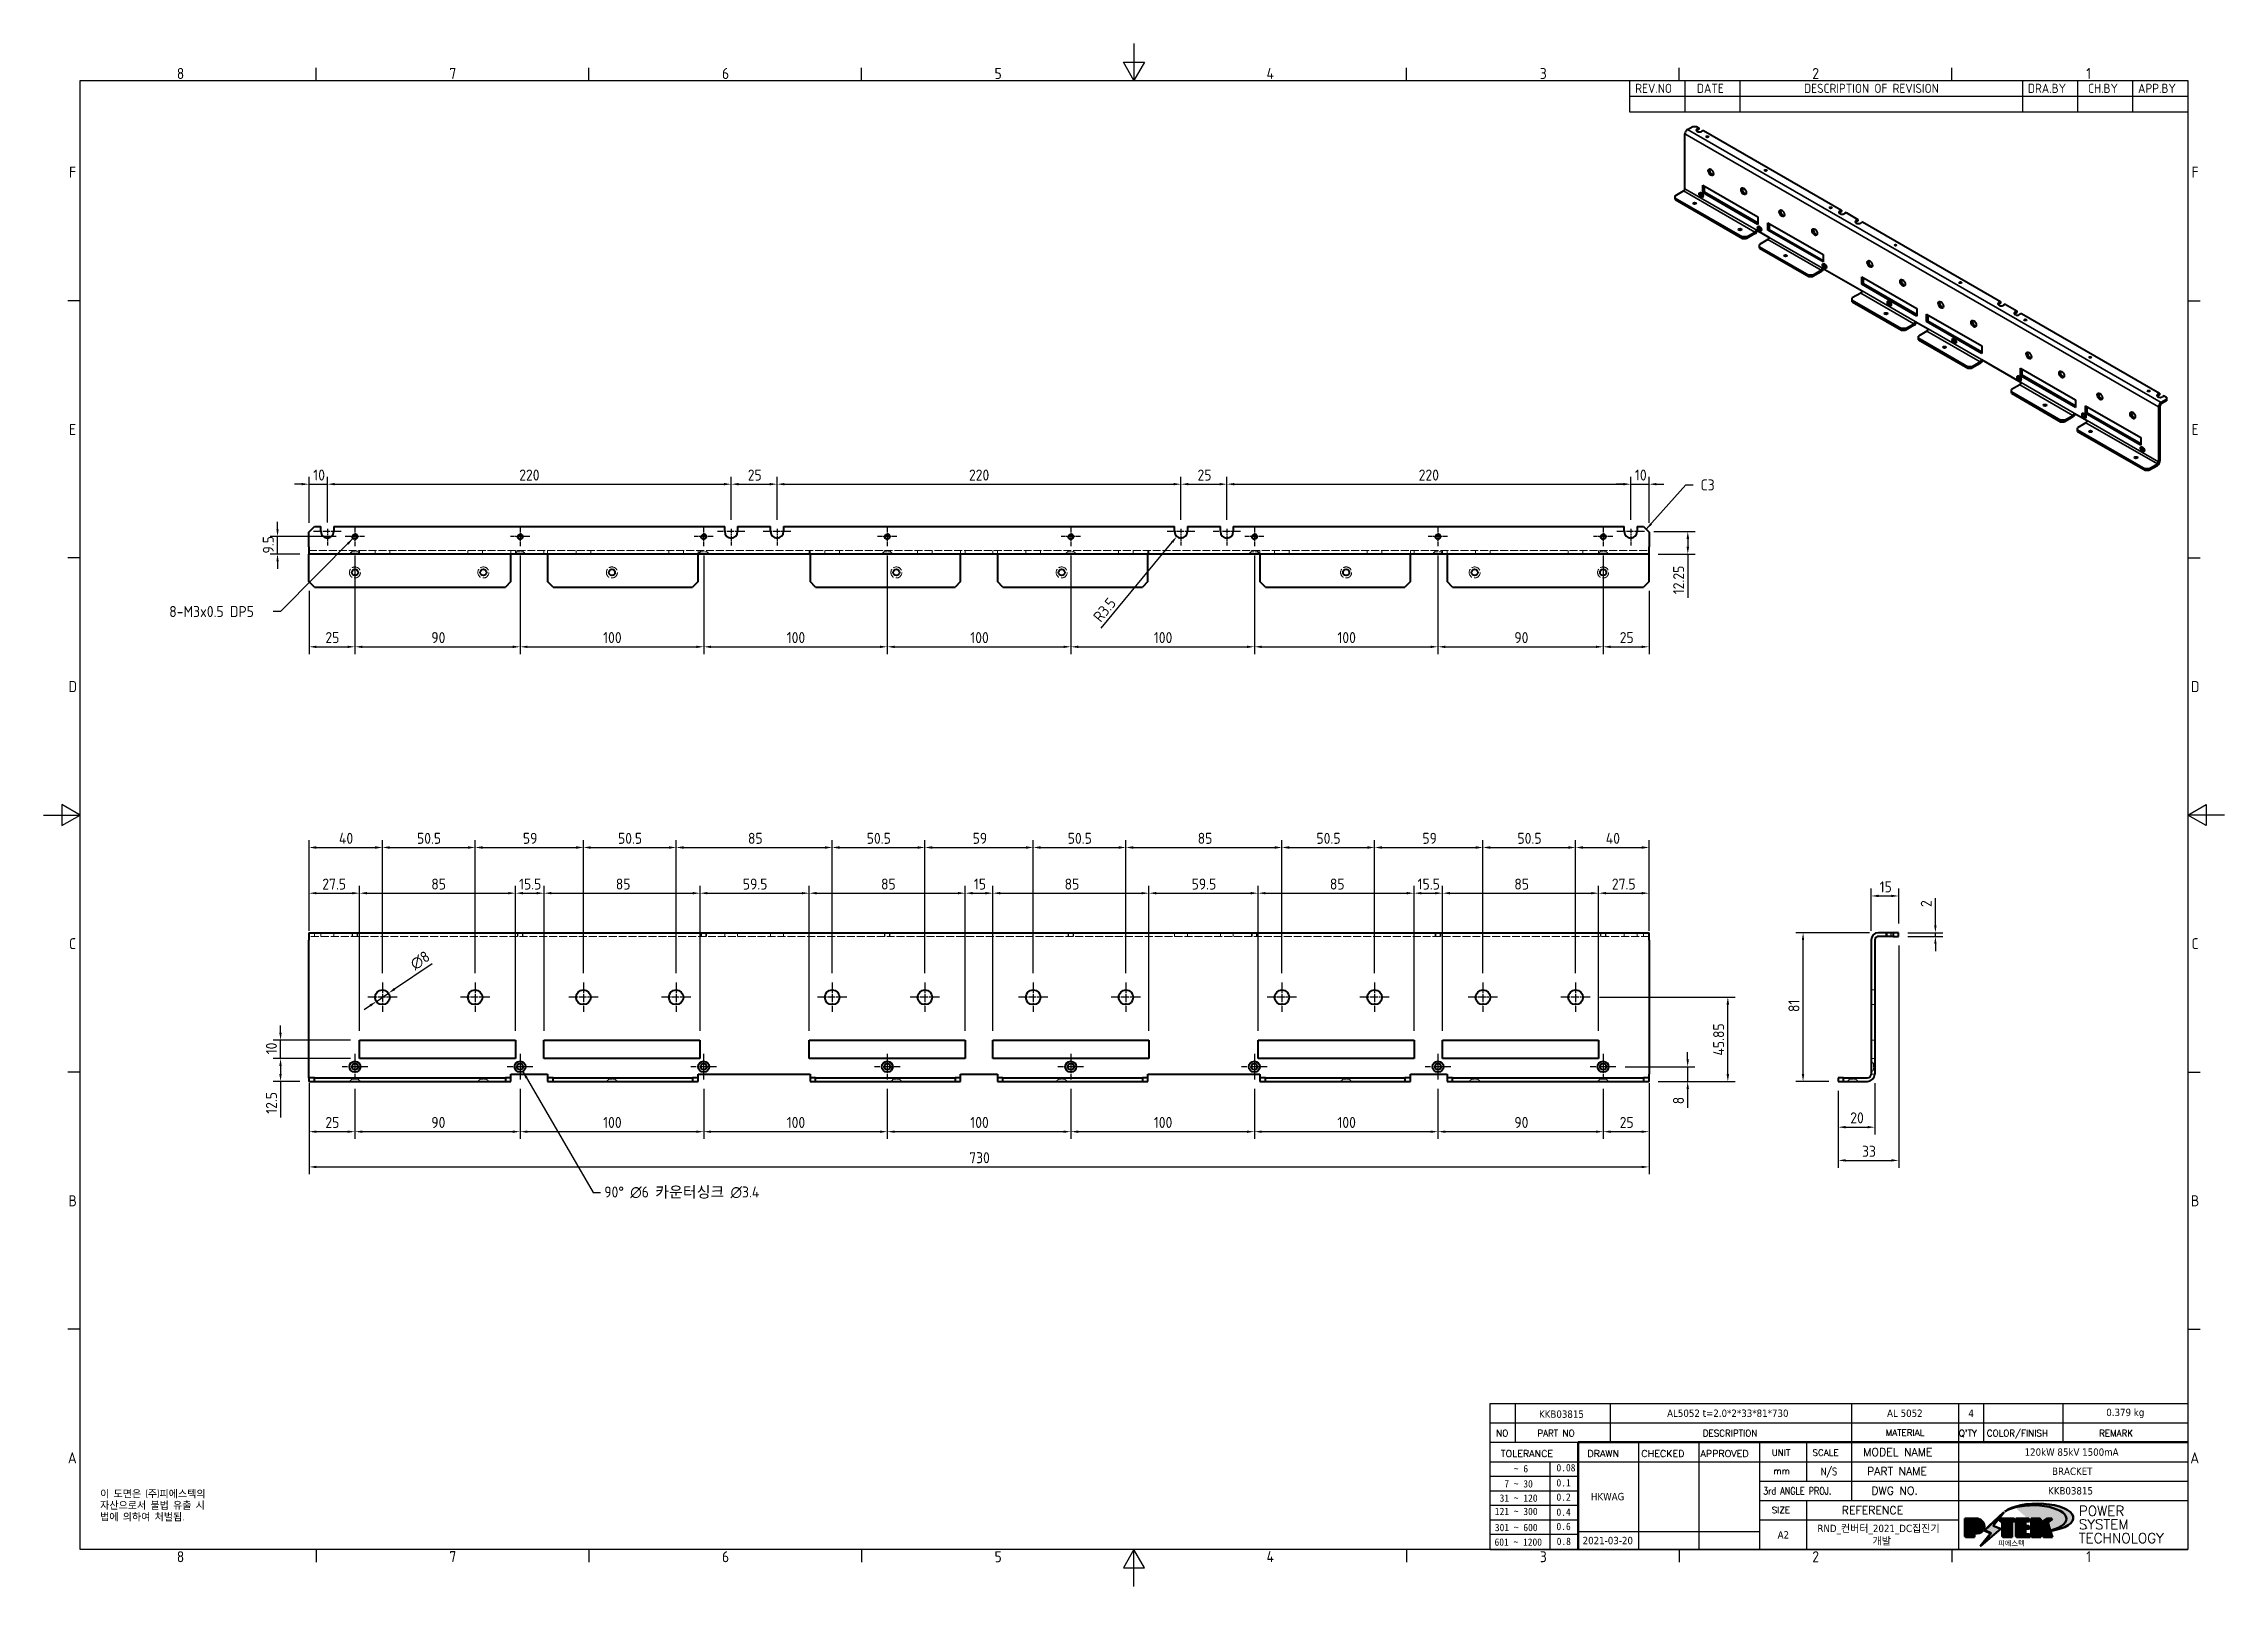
# Model space of a CAD drawing. Header units: millimetres. Extents: x 0 to 1188, y 0 to 840.
import ezdxf
from ezdxf.enums import TextEntityAlignment as Align

# ---------------------------------------------------------------- set-up
doc = ezdxf.new("R2010")
doc.units = ezdxf.units.MM
doc.header["$LTSCALE"] = 2
doc.linetypes.add('CHAIN', pattern=[0.3543, 0.2362, -0.0295, 0.0591, -0.0295])
doc.linetypes.add('DASHED', pattern=[0.2067, 0.1654, -0.0413])
doc.layers.get('0').update_dxf_attribs({"color": 3, "lineweight": 25})
for name, color, linetype, lineweight in [('가려진 것(ISO)', 2, 'DASHED', 18), ('가시적인 것(ISO)', 3, 'Continuous', 40), ('가시적인 좁은 것(ISO)', 3, 'Continuous', 35), ('경계(ISO)', 7, 'Continuous', 25), ('기호(ISO)', 5, 'Continuous', 25), ('제목(ISO)', 5, 'Continuous', 50), ('중심 표식(ISO)', 1, 'Continuous', 25), ('치수(ISO)', 2, 'Continuous', 25), ('해치(ISO)', 7, 'Continuous', 18)]:
    doc.layers.add(name, color=color, linetype=linetype, lineweight=lineweight)
doc.styles.add('HAN_291', font='')
doc.styles.add('HAN_370', font='', dxfattribs={"width": 2})
doc.styles.add('ISO Proportiona M2B', font='isocp.shx')
doc.styles.add('RC_284', font='ROMANC.shx')
doc.styles.add('RC_287', font='ROMANC.shx')
doc.styles.add('RC_292', font='ROMANC.shx')
doc.styles.add('ROMANT_294', font='romant.shx')
doc.styles.add('문자 텍스트_M2B', font='isocp.shx')
doc.styles.add('문자 텍스트_PSTEK_POSCO', font='isocp.shx')
doc.styles.add('치수 텍스트_PSTEK_POSCO', font='isocp.shx')
doc.styles.add('텍스트 스타일198', font='tahoma.ttf')
doc.styles.add('텍스트 스타일333', font='ROMANC.shx', dxfattribs={"width": 0.8})
doc.styles.get('HAN_291').set_extended_font_data('GulimChe')
doc.styles.get('HAN_370').set_extended_font_data('GulimChe')
doc.dimstyles.new('치수_PSTEK_POSCO', dxfattribs={"dimscale": 2, "dimtxt": 3, "dimasz": 2, "dimexe": 2, "dimexo": 2.5, "dimgap": 1, "dimtad": 1, "dimrnd": 1e-08, "dimdsep": 46, "dimtxsty": '치수 텍스트_PSTEK_POSCO', "dimcen": 0.09, "dimdle": 10, "dimclrd": 7, "dimclre": 7, "dimclrt": 2, "dimadec": 1, "dimazin": 2, "dimtfac": 1, "dimtmove": 0, "dimatfit": 3, "dimfxl": 0, "dimtolj": 1, "dimlwd": -1, "dimlwe": -1, "dimarcsym": 0})
doc.dimstyles.new('치수_PSTEK_POSCO$7', dxfattribs={"dimscale": 2, "dimtxt": 3, "dimasz": 2, "dimexe": 2, "dimexo": 2.5, "dimgap": 1, "dimtad": 1, "dimrnd": 1e-08, "dimdsep": 46, "dimtxsty": '치수 텍스트_PSTEK_POSCO', "dimcen": 0.09, "dimdle": 10, "dimclrd": 7, "dimclre": 7, "dimclrt": 2, "dimadec": 1, "dimazin": 2, "dimtfac": 1, "dimtmove": 0, "dimatfit": 3, "dimfxl": 0, "dimtolj": 1, "dimlwd": -1, "dimlwe": -1, "dimarcsym": 0})

msp = doc.modelspace()

# ---------------------------------------------------------------- texts
at = {"layer": '기호(ISO)', "color": 2, "insert": (902.6607, 599.7136), "char_height": 6, "attachment_point": 4, "style": '치수 텍스트_PSTEK_POSCO'}
msp.add_mtext('{C3}', dxfattribs=at)
at = {"layer": '기호(ISO)', "color": 2, "attachment_point": 4, "line_spacing_factor": 0.525, "style": '치수 텍스트_PSTEK_POSCO'}
for s, insert, char_height, width in [('{8-M3x0.5 DP5}', (68.4389, 530.7889), 6, 54.561673), ('{90° \\fAIGDT|b0|i0;\\H6.0000;n\\fisocp|b0|i0;\\H6.0000;6 카운터싱크 \\fAIGDT|b0|i0;\\H6.0000;n\\fisocp|b0|i0;\\H6.0000;3.4}', (305.4134, 214.4029), 6.0000002, 98.74739)]:
    msp.add_mtext(s, dxfattribs=dict(at, insert=insert, char_height=char_height, width=width))
at = {"layer": '기호(ISO)', "color": 7, "insert": (30.7893, 52.4565), "char_height": 4, "width": 102.480277, "attachment_point": 1, "line_spacing_factor": 0.944221, "style": '문자 텍스트_PSTEK_POSCO'}
msp.add_mtext('{이 도면은 (주)피에스텍의\\P자산으로서 불법 유출 시 \\P법에 의하여 처벌됨.}', dxfattribs=at)

# ---------------------------------------------------------------- blocks, each defined once
blk = doc.blocks.new('경계 Default Border')
at = {"layer": '경계(ISO)'}
for p, q in [((74.25, 410), (74.25, 413.4)), ((148.5, 410), (148.5, 413.4)), ((222.75, 410), (222.75, 413.4)), ((371.25, 410), (371.25, 413.4)), ((445.5, 410), (445.5, 413.4)), ((519.75, 410), (519.75, 413.4)), ((10, 350), (6.6, 350)), ((584, 350), (587.4, 350)), ((10, 280), (6.6, 280)), ((584, 280), (587.4, 280)), ((10, 140), (6.6, 140)), ((584, 140), (587.4, 140)), ((10, 70), (6.6, 70)), ((584, 70), (587.4, 70)), ((74.25, 10), (74.25, 6.6)), ((148.5, 10), (148.5, 6.6)), ((222.75, 10), (222.75, 6.6)), ((371.25, 10), (371.25, 6.6)), ((445.5, 10), (445.5, 6.6)), ((519.75, 10), (519.75, 6.6))]:
    blk.add_line(p, q, dxfattribs=at)
at = {"layer": '경계(ISO)', "flags": 128}
for points in [[(297, 420), (297, 410), (294.11, 415), (299.89, 415), (297, 410)], [(10, 10), (10, 410), (584, 410), (584, 10), (10, 10)], [(0, 210), (10, 210), (5, 212.89), (5, 207.11), (10, 210)], [(594, 210), (584, 210), (589, 212.89), (589, 207.11), (584, 210)], [(297, 0), (297, 10), (294.11, 5), (299.89, 5), (297, 10)]]:
    blk.add_lwpolyline(points, dxfattribs=at)
at = {"layer": '경계(ISO)', "color": 2, "char_height": 3, "attachment_point": 7, "style": '문자 텍스트_M2B'}
for s, insert in [('8', (36.27, 410.37)), ('7', (110.52, 410.39)), ('6', (184.77, 410.37)), ('5', (259.02, 410.37)), ('4', (333.1, 410.4)), ('3', (407.54, 410.37)), ('2', (481.75, 410.37)), ('1', (556.36, 410.4)), ('F', (6.93, 383.5)), ('F', (585.04, 383.5)), ('E', (6.93, 313.47)), ('E', (585.04, 313.47)), ('D', (6.77, 243.47)), ('D', (584.88, 243.47)), ('C', (6.93, 173.47)), ('C', (585.04, 173.47)), ('B', (6.77, 103.47)), ('B', (584.88, 103.47)), ('A', (6.6, 33.49)), ('A', (584.71, 33.49)), ('8', (36.27, 6.57)), ('7', (110.52, 6.59)), ('6', (184.77, 6.57)), ('5', (259.02, 6.57)), ('4', (333.1, 6.6)), ('3', (407.54, 6.57)), ('2', (481.75, 6.57)), ('1', (556.36, 6.6))]:
    blk.add_mtext(s, dxfattribs=dict(at, insert=insert))
blk = doc.blocks.new('제목 블록 PSTEK')
h = blk.add_hatch(color=1)
edge = h.paths.add_edge_path(flags=0)
edge.add_line((314.22, 19.61), (314.22, 17))
edge.add_line((314.22, 17), (314.35, 17))
edge.add_arc((314.35, 17.65), 0.651, 270, 360)
edge.add_line((315, 17.65), (315, 18.96))
edge.add_arc((314.35, 18.96), 0.651, 0, 90)
edge.add_line((314.35, 19.61), (314.22, 19.61))
edge = h.paths.add_edge_path()
edge.add_arc((314.98, 18.29), 1.97, 270, 450)
edge.add_line((314.98, 20.26), (311.77, 20.26))
edge.add_line((311.77, 20.26), (311.77, 15.34))
edge.add_line((311.77, 15.34), (314.22, 15.34))
edge.add_line((314.22, 15.34), (314.22, 16.32))
edge.add_line((314.22, 16.32), (314.98, 16.32))
h = blk.add_hatch(color=252)
edge = h.paths.add_edge_path()
edge.add_arc((314.98, 18.29), 1.97, 270, 406.82787)
edge.add_arc((315.16, 18.14), 1.97, -90, 53.56098, ccw=False)
edge.add_line((315.16, 16.17), (314.4, 16.17))
edge.add_line((314.4, 16.17), (314.4, 15.19))
edge.add_line((314.4, 15.19), (311.94, 15.19))
edge.add_line((311.94, 15.19), (311.94, 15.34))
edge.add_line((311.94, 15.34), (314.22, 15.34))
edge.add_line((314.22, 15.34), (314.22, 16.32))
edge.add_line((314.22, 16.32), (314.98, 16.32))
h = blk.add_hatch(color=252)
edge = h.paths.add_edge_path()
edge.add_line((314.4, 19.46), (314.53, 19.46))
edge.add_arc((314.53, 18.81), 0.651, 60.41893, 90, ccw=False)
edge.add_arc((314.35, 18.96), 0.651, 39.96992, 90)
edge.add_line((314.35, 19.61), (314.22, 19.61))
edge.add_line((314.22, 19.61), (314.22, 17))
edge.add_line((314.22, 17), (314.35, 17))
edge.add_arc((314.35, 17.65), 0.651, 270, 274.69308)
edge.add_line((314.4, 17), (314.4, 19.46))
for color, points in [(252, [(317.22, 17.06), (322.03, 21.63), (322.28, 21.94), (317.05, 16.98), (318.75, 16.19), (316, 12.72), (316.34, 13), (318.92, 16.27)]), (5, [(321.62, 17.42), (319.53, 18.25), (322.45, 22.02), (317.22, 17.06), (318.92, 16.27), (316.17, 12.8)]), (1, [(324.48, 19.61), (325.24, 19.61), (325.24, 20.26), (321.23, 20.26), (321.23, 19.61), (321.98, 19.61), (321.98, 15.34), (324.48, 15.34)]), (252, [(321.98, 19.61), (321.4, 19.61), (321.4, 19.46), (321.98, 19.46)]), (252, [(324.66, 19.46), (325.42, 19.46), (325.42, 20.11), (325.24, 20.11), (325.24, 19.61), (324.48, 19.61), (324.48, 15.34), (322.16, 15.34), (322.16, 15.19), (324.66, 15.19)]), (1, [(329.23, 20.26), (325.66, 20.26), (325.66, 15.34), (329.36, 15.34), (329.36, 15.99), (328.11, 15.99), (328.11, 17.56), (329.23, 17.56), (329.23, 18.26), (328.11, 18.26), (328.11, 19.61), (329.23, 19.61)]), (252, [(328.29, 19.46), (329.41, 19.46), (329.41, 20.11), (329.23, 20.11), (329.23, 19.61), (328.11, 19.61), (328.11, 18.26), (328.29, 18.26)]), (252, [(328.29, 17.42), (329.41, 17.42), (329.41, 18.11), (329.23, 18.11), (329.23, 17.56), (328.11, 17.56), (328.11, 15.99), (328.29, 15.99)]), (1, [(332.33, 20.26), (329.86, 20.26), (329.86, 15.34), (332.33, 15.34), (332.33, 17.43), (333.07, 15.34), (335.49, 15.34), (334.25, 19.31), (335.44, 20.26), (334.31, 20.26), (332.33, 19)]), (252, [(332.51, 20.11), (332.33, 20.11), (332.33, 19), (332.51, 19.11)]), (252, [(335.62, 20.11), (335.25, 20.11), (334.25, 19.31), (335.49, 15.34), (333.2, 15.34), (333.25, 15.19), (335.66, 15.19), (334.43, 19.16)]), (252, [(329.54, 15.85), (329.36, 15.85), (329.36, 15.34), (325.83, 15.34), (325.83, 15.19), (329.54, 15.19)]), (252, [(332.51, 16.93), (332.33, 17.43), (332.33, 15.34), (330.04, 15.34), (330.04, 15.19), (332.51, 15.19)])]:
    blk.add_hatch(color=color).paths.add_polyline_path(points)
at = {"layer": '해치(ISO)', "true_color": 0x27d1fc}
h = blk.add_hatch(color=140, dxfattribs=at)
edge = h.paths.add_edge_path()
edge.add_ellipse((330.37, 20.16), major_axis=(9.1, 0), ratio=0.40699, start_angle=301.30985, end_angle=507.74369)
edge.add_ellipse((331.53, 20.46), major_axis=(-9.82, 0), ratio=0.39426, start_angle=111.51207, end_angle=334.47025, ccw=False)
edge.add_line((335.14, 16.86), (335.1, 16.99))
at = {"color": 180}
for p, q in [((182.48, 11.79), (182.48, 51.57)), ((182.48, 51.57), (372.48, 51.57)), ((189.27, 51.57), (189.27, 41.01)), ((215.22, 41.01), (215.22, 51.57)), ((280.88, 51.57), (280.88, 41.01)), ((310.09, 51.57), (310.09, 41.01)), ((316.9, 51.57), (316.9, 41.01)), ((338.46, 51.57), (338.46, 41.01)), ((372.48, 51.57), (372.48, 11.79)), ((182.48, 46.29), (372.48, 46.29)), ((182.48, 41.01), (206.45, 41.01)), ((182.48, 35.73), (206.45, 35.73)), ((198.86, 12.03), (198.86, 35.73)), ((206.45, 35.73), (372.48, 35.73)), ((222.94, 11.79), (222.94, 41.01)), ((239.43, 11.79), (239.43, 41.01)), ((255.92, 11.79), (255.92, 41.01)), ((268.69, 41.01), (268.69, 30.45)), ((280.88, 41.01), (280.88, 25.17)), ((310.09, 41.01), (310.09, 11.79)), ((182.48, 31.78), (206.45, 31.78)), ((255.92, 30.45), (372.48, 30.45)), ((182.48, 27.83), (206.45, 27.83)), ((182.48, 23.88), (206.45, 23.88)), ((255.92, 25.17), (372.48, 25.17)), ((268.69, 25.17), (268.69, 11.79)), ((182.48, 19.93), (206.45, 19.93)), ((255.92, 19.89), (310.09, 19.89)), ((182.48, 15.98), (206.45, 15.98)), ((206.45, 16.74), (255.92, 16.74)), ((182.48, 11.79), (372.48, 11.79))]:
    blk.add_line(p, q, dxfattribs=at)
at = {"color": 7, "lineweight": 50}
for p, q in [((206.45, 11.79), (206.45, 41.01)), ((206.45, 41.01), (372.48, 41.01))]:
    blk.add_line(p, q, dxfattribs=at)
at = {"color": 7}
for p, q in [((314.98, 20.26), (311.77, 20.26)), ((311.77, 20.26), (311.77, 15.34)), ((314.98, 20.26), (311.77, 20.26)), ((311.77, 20.26), (311.77, 15.34)), ((314.22, 17), (314.22, 19.61)), ((314.22, 19.61), (314.35, 19.61)), ((314.35, 19.61), (314.22, 19.61)), ((314.22, 19.61), (314.22, 17)), ((314.22, 17), (314.22, 19.61)), ((314.22, 19.61), (314.35, 19.61)), ((314.4, 19.46), (314.53, 19.46)), ((314.4, 17), (314.4, 19.46)), ((315, 18.96), (315, 17.65)), ((315, 18.96), (315, 17.65)), ((322.28, 21.94), (317.05, 16.98)), ((322.45, 22.02), (317.22, 17.06)), ((317.22, 17.06), (322.03, 21.63)), ((319.53, 18.25), (322.45, 22.02)), ((321.62, 17.42), (319.53, 18.25)), ((325.24, 20.26), (321.23, 20.26)), ((321.23, 20.26), (321.23, 19.61)), ((325.24, 20.26), (321.23, 20.26)), ((321.23, 20.26), (321.23, 19.61)), ((321.23, 19.61), (321.98, 19.61)), ((321.23, 19.61), (321.98, 19.61)), ((321.4, 19.61), (321.4, 19.46)), ((321.98, 19.61), (321.4, 19.61)), ((321.4, 19.46), (321.98, 19.46)), ((321.98, 19.61), (321.98, 15.34)), ((321.98, 19.46), (321.98, 19.61)), ((321.98, 19.61), (321.98, 15.34)), ((322.03, 21.63), (322.28, 21.94)), ((324.48, 19.61), (325.24, 19.61)), ((324.48, 15.34), (324.48, 19.61)), ((325.24, 19.61), (324.48, 19.61)), ((324.48, 19.61), (324.48, 15.34)), ((324.48, 19.61), (325.24, 19.61)), ((324.48, 15.34), (324.48, 19.61)), ((324.66, 19.46), (325.42, 19.46)), ((324.66, 15.19), (324.66, 19.46)), ((325.24, 19.61), (325.24, 20.26)), ((325.24, 19.61), (325.24, 20.26)), ((325.42, 20.11), (325.24, 20.11)), ((325.24, 20.11), (325.24, 19.61)), ((325.42, 19.46), (325.42, 20.11)), ((329.23, 20.26), (325.66, 20.26)), ((325.66, 20.26), (325.66, 15.34)), ((325.66, 20.26), (325.66, 15.34)), ((329.23, 20.26), (325.66, 20.26)), ((328.11, 18.26), (328.11, 19.61)), ((328.11, 19.61), (329.23, 19.61)), ((329.23, 19.61), (328.11, 19.61)), ((328.11, 19.61), (328.11, 18.26)), ((328.11, 18.26), (328.11, 19.61)), ((328.11, 19.61), (329.23, 19.61)), ((329.23, 18.26), (328.11, 18.26)), ((328.11, 18.26), (328.29, 18.26)), ((329.23, 18.26), (328.11, 18.26)), ((328.29, 18.26), (328.29, 19.46)), ((328.29, 19.46), (329.41, 19.46)), ((329.23, 19.61), (329.23, 20.26)), ((329.23, 19.61), (329.23, 20.26)), ((329.41, 20.11), (329.23, 20.11)), ((329.23, 20.11), (329.23, 19.61)), ((329.23, 17.56), (329.23, 18.26)), ((329.23, 17.56), (329.23, 18.26)), ((329.41, 18.11), (329.23, 18.11)), ((329.23, 18.11), (329.23, 17.56)), ((329.41, 19.46), (329.41, 20.11)), ((329.41, 17.42), (329.41, 18.11)), ((332.33, 20.26), (329.86, 20.26)), ((329.86, 20.26), (329.86, 15.34)), ((329.86, 20.26), (329.86, 15.34)), ((332.33, 20.26), (329.86, 20.26)), ((334.31, 20.26), (332.33, 19)), ((332.33, 19), (332.33, 20.26)), ((334.31, 20.26), (332.33, 19)), ((332.33, 19), (332.33, 20.26)), ((332.51, 20.11), (332.33, 20.11)), ((332.33, 20.11), (332.33, 19)), ((332.33, 19), (332.51, 19.11)), ((332.51, 19.11), (332.51, 20.11)), ((334.25, 19.31), (335.44, 20.26)), ((334.25, 19.31), (335.44, 20.26)), ((335.25, 20.11), (334.25, 19.31)), ((335.49, 15.34), (334.25, 19.31)), ((334.25, 19.31), (335.49, 15.34)), ((335.49, 15.34), (334.25, 19.31)), ((335.44, 20.26), (334.31, 20.26)), ((335.44, 20.26), (334.31, 20.26)), ((334.43, 19.16), (335.62, 20.11)), ((335.66, 15.19), (334.43, 19.16)), ((335.62, 20.11), (335.25, 20.11)), ((311.77, 15.34), (314.22, 15.34)), ((311.77, 15.34), (314.22, 15.34)), ((314.22, 15.34), (311.94, 15.34)), ((311.94, 15.34), (311.94, 15.19)), ((311.94, 15.19), (314.4, 15.19)), ((314.35, 17), (314.22, 17)), ((314.22, 17), (314.35, 17)), ((314.35, 17), (314.22, 17)), ((314.22, 16.32), (314.98, 16.32)), ((314.22, 15.34), (314.22, 16.32)), ((314.98, 16.32), (314.22, 16.32)), ((314.22, 16.32), (314.22, 15.34)), ((314.22, 16.32), (314.98, 16.32)), ((314.22, 15.34), (314.22, 16.32)), ((314.4, 16.17), (315.16, 16.17)), ((314.4, 15.19), (314.4, 16.17)), ((318.75, 16.19), (316, 12.72)), ((316, 12.72), (316.34, 13)), ((316.17, 12.8), (321.62, 17.42)), ((318.92, 16.27), (316.17, 12.8)), ((316.34, 13), (318.92, 16.27)), ((317.05, 16.98), (318.75, 16.19)), ((318.92, 16.27), (317.22, 17.06)), ((317.22, 17.06), (318.92, 16.27)), ((321.98, 15.34), (324.48, 15.34)), ((321.98, 15.34), (324.48, 15.34)), ((324.48, 15.34), (322.16, 15.34)), ((322.16, 15.34), (322.16, 15.19)), ((322.16, 15.19), (324.66, 15.19)), ((325.66, 15.34), (329.36, 15.34)), ((325.66, 15.34), (329.36, 15.34)), ((329.36, 15.34), (325.83, 15.34)), ((325.83, 15.34), (325.83, 15.19)), ((325.83, 15.19), (329.54, 15.19)), ((328.11, 17.56), (329.23, 17.56)), ((328.11, 15.99), (328.11, 17.56)), ((329.23, 17.56), (328.11, 17.56)), ((328.11, 17.56), (328.11, 15.99)), ((328.11, 17.56), (329.23, 17.56)), ((328.11, 15.99), (328.11, 17.56)), ((329.36, 15.99), (328.11, 15.99)), ((328.11, 15.99), (328.29, 15.99)), ((329.36, 15.99), (328.11, 15.99)), ((328.29, 15.99), (328.29, 17.42)), ((328.29, 17.42), (329.41, 17.42)), ((329.36, 15.34), (329.36, 15.99)), ((329.36, 15.34), (329.36, 15.99)), ((329.54, 15.85), (329.36, 15.85)), ((329.36, 15.85), (329.36, 15.34)), ((329.54, 15.19), (329.54, 15.85)), ((329.86, 15.34), (332.33, 15.34)), ((329.86, 15.34), (332.33, 15.34)), ((332.33, 15.34), (330.04, 15.34)), ((330.04, 15.34), (330.04, 15.19)), ((330.04, 15.19), (332.51, 15.19)), ((332.33, 17.43), (333.07, 15.34)), ((332.33, 15.34), (332.33, 17.43)), ((332.51, 16.93), (332.33, 17.43)), ((332.33, 17.43), (332.33, 15.34)), ((332.33, 17.43), (333.07, 15.34)), ((332.33, 15.34), (332.33, 17.43)), ((332.51, 15.19), (332.51, 16.93)), ((333.07, 15.34), (335.49, 15.34)), ((333.07, 15.34), (335.49, 15.34)), ((335.49, 15.34), (333.2, 15.34)), ((333.2, 15.34), (333.25, 15.19)), ((333.25, 15.19), (335.66, 15.19)), ((345.04, 17.5), (344.99, 17.69))]:
    blk.add_line(p, q, dxfattribs=at)
at = {"color": 1}
for p, q in [((314.98, 20.26), (311.77, 20.26)), ((311.77, 20.26), (311.77, 15.34)), ((314.22, 17), (314.22, 19.61)), ((314.22, 19.61), (314.35, 19.61)), ((315, 18.96), (315, 17.65)), ((325.24, 20.26), (321.23, 20.26)), ((321.23, 20.26), (321.23, 19.61)), ((321.23, 19.61), (321.98, 19.61)), ((321.98, 19.61), (321.98, 15.34)), ((324.48, 19.61), (325.24, 19.61)), ((324.48, 15.34), (324.48, 19.61)), ((325.24, 19.61), (325.24, 20.26)), ((329.23, 20.26), (325.66, 20.26)), ((325.66, 20.26), (325.66, 15.34)), ((328.11, 18.26), (328.11, 19.61)), ((328.11, 19.61), (329.23, 19.61)), ((329.23, 18.26), (328.11, 18.26)), ((329.23, 19.61), (329.23, 20.26)), ((329.23, 17.56), (329.23, 18.26)), ((332.33, 20.26), (329.86, 20.26)), ((329.86, 20.26), (329.86, 15.34)), ((334.31, 20.26), (332.33, 19)), ((332.33, 19), (332.33, 20.26)), ((334.25, 19.31), (335.44, 20.26)), ((335.49, 15.34), (334.25, 19.31)), ((335.44, 20.26), (334.31, 20.26)), ((311.77, 15.34), (314.22, 15.34)), ((314.35, 17), (314.22, 17)), ((314.22, 16.32), (314.98, 16.32)), ((314.22, 15.34), (314.22, 16.32)), ((321.98, 15.34), (324.48, 15.34)), ((325.66, 15.34), (329.36, 15.34)), ((328.11, 17.56), (329.23, 17.56)), ((328.11, 15.99), (328.11, 17.56)), ((329.36, 15.99), (328.11, 15.99)), ((329.36, 15.34), (329.36, 15.99)), ((329.86, 15.34), (332.33, 15.34)), ((332.33, 17.43), (333.07, 15.34)), ((332.33, 15.34), (332.33, 17.43)), ((333.07, 15.34), (335.49, 15.34))]:
    blk.add_line(p, q, dxfattribs=at)
at = {"color": 5}
for p, q in [((322.45, 22.02), (317.22, 17.06)), ((319.53, 18.25), (322.45, 22.02)), ((321.62, 17.42), (319.53, 18.25)), ((316.17, 12.8), (321.62, 17.42)), ((318.92, 16.27), (316.17, 12.8)), ((317.22, 17.06), (318.92, 16.27))]:
    blk.add_line(p, q, dxfattribs=at)
at = {"color": 7}
for centre, radius, start, end in [((314.35, 18.96), 0.651, 0, 90), ((314.35, 18.96), 0.651, 39.96992, 90), ((314.35, 18.96), 0.651, 0, 90), ((314.53, 18.81), 0.651, 60.41893, 90), ((314.98, 18.29), 1.97, 270, 90), ((314.98, 18.29), 1.97, 270, 90), ((314.98, 18.29), 1.97, 270, 46.82787), ((315.16, 18.14), 1.97, 270, 53.56098), ((314.35, 17.65), 0.651, 270, 0), ((314.35, 17.65), 0.651, 270, 0), ((314.35, 17.65), 0.651, 270, 274.69308)]:
    blk.add_arc(centre, radius, start, end, dxfattribs=at)
at = {"color": 1}
for centre, radius, start, end in [((314.35, 18.96), 0.651, 0, 90), ((314.98, 18.29), 1.97, 270, 90), ((314.35, 17.65), 0.651, 270, 0)]:
    blk.add_arc(centre, radius, start, end, dxfattribs=at)
at = {"layer": '제목(ISO)', "lineweight": 18}
blk.add_line((182.48, 35.73), (182.48, 11.79), dxfattribs=at)
at = {"layer": '제목(ISO)'}
for p, q in [((314.98, 20.26), (311.77, 20.26)), ((311.77, 20.26), (311.77, 15.34)), ((314.22, 17), (314.22, 19.61)), ((314.22, 19.61), (314.35, 19.61)), ((314.35, 19.61), (314.22, 19.61)), ((314.22, 19.61), (314.22, 17)), ((314.4, 19.46), (314.53, 19.46)), ((314.4, 17), (314.4, 19.46)), ((315, 18.96), (315, 17.65)), ((322.28, 21.94), (317.05, 16.98)), ((322.45, 22.02), (317.22, 17.06)), ((317.22, 17.06), (322.03, 21.63)), ((319.53, 18.25), (322.45, 22.02)), ((321.62, 17.42), (319.53, 18.25)), ((325.24, 20.26), (321.23, 20.26)), ((321.23, 20.26), (321.23, 19.61)), ((321.23, 19.61), (321.98, 19.61)), ((321.98, 19.61), (321.4, 19.61)), ((321.4, 19.61), (321.4, 19.46)), ((321.4, 19.46), (321.98, 19.46)), ((321.98, 19.61), (321.98, 15.34)), ((321.98, 19.46), (321.98, 19.61)), ((322.03, 21.63), (322.28, 21.94)), ((324.48, 19.61), (325.24, 19.61)), ((324.48, 15.34), (324.48, 19.61)), ((325.24, 19.61), (324.48, 19.61)), ((324.48, 19.61), (324.48, 15.34)), ((324.66, 19.46), (325.42, 19.46)), ((324.66, 15.19), (324.66, 19.46)), ((325.24, 19.61), (325.24, 20.26)), ((325.42, 20.11), (325.24, 20.11)), ((325.24, 20.11), (325.24, 19.61)), ((325.42, 19.46), (325.42, 20.11)), ((329.23, 20.26), (325.66, 20.26)), ((325.66, 20.26), (325.66, 15.34)), ((328.11, 18.26), (328.11, 19.61)), ((328.11, 19.61), (329.23, 19.61)), ((329.23, 19.61), (328.11, 19.61)), ((328.11, 19.61), (328.11, 18.26)), ((329.23, 18.26), (328.11, 18.26)), ((328.11, 18.26), (328.29, 18.26)), ((328.29, 19.46), (329.41, 19.46)), ((328.29, 18.26), (328.29, 19.46)), ((329.23, 19.61), (329.23, 20.26)), ((329.41, 20.11), (329.23, 20.11)), ((329.23, 20.11), (329.23, 19.61)), ((329.23, 17.56), (329.23, 18.26)), ((329.41, 18.11), (329.23, 18.11)), ((329.23, 18.11), (329.23, 17.56)), ((329.41, 19.46), (329.41, 20.11)), ((329.41, 17.42), (329.41, 18.11)), ((332.33, 20.26), (329.86, 20.26)), ((329.86, 20.26), (329.86, 15.34)), ((334.31, 20.26), (332.33, 19)), ((332.33, 19), (332.33, 20.26)), ((332.51, 20.11), (332.33, 20.11)), ((332.33, 20.11), (332.33, 19)), ((332.33, 19), (332.51, 19.11)), ((332.51, 19.11), (332.51, 20.11)), ((334.25, 19.31), (335.44, 20.26)), ((335.25, 20.11), (334.25, 19.31)), ((335.49, 15.34), (334.25, 19.31)), ((334.25, 19.31), (335.49, 15.34)), ((335.44, 20.26), (334.31, 20.26)), ((334.43, 19.16), (335.62, 20.11)), ((335.66, 15.19), (334.43, 19.16)), ((335.62, 20.11), (335.25, 20.11)), ((311.77, 15.34), (314.22, 15.34)), ((314.22, 15.34), (311.94, 15.34)), ((311.94, 15.34), (311.94, 15.19)), ((311.94, 15.19), (314.4, 15.19)), ((314.35, 17), (314.22, 17)), ((314.22, 17), (314.35, 17)), ((314.22, 15.34), (314.22, 16.32)), ((314.22, 16.32), (314.98, 16.32)), ((314.98, 16.32), (314.22, 16.32)), ((314.22, 16.32), (314.22, 15.34)), ((314.4, 15.19), (314.4, 16.17)), ((314.4, 16.17), (315.16, 16.17)), ((318.75, 16.19), (316, 12.72)), ((316, 12.72), (316.34, 13)), ((316.17, 12.8), (321.62, 17.42)), ((318.92, 16.27), (316.17, 12.8)), ((316.34, 13), (318.92, 16.27)), ((317.05, 16.98), (318.75, 16.19)), ((317.22, 17.06), (318.92, 16.27)), ((318.92, 16.27), (317.22, 17.06)), ((321.98, 15.34), (324.48, 15.34)), ((324.48, 15.34), (322.16, 15.34)), ((322.16, 15.34), (322.16, 15.19)), ((322.16, 15.19), (324.66, 15.19)), ((325.66, 15.34), (329.36, 15.34)), ((329.36, 15.34), (325.83, 15.34)), ((325.83, 15.34), (325.83, 15.19)), ((325.83, 15.19), (329.54, 15.19)), ((328.11, 15.99), (328.11, 17.56)), ((328.11, 17.56), (329.23, 17.56)), ((329.23, 17.56), (328.11, 17.56)), ((328.11, 17.56), (328.11, 15.99)), ((329.36, 15.99), (328.11, 15.99)), ((328.11, 15.99), (328.29, 15.99)), ((328.29, 17.42), (329.41, 17.42)), ((328.29, 15.99), (328.29, 17.42)), ((329.36, 15.34), (329.36, 15.99)), ((329.54, 15.85), (329.36, 15.85)), ((329.36, 15.85), (329.36, 15.34)), ((329.54, 15.19), (329.54, 15.85)), ((329.86, 15.34), (332.33, 15.34)), ((332.33, 15.34), (330.04, 15.34)), ((330.04, 15.34), (330.04, 15.19)), ((330.04, 15.19), (332.51, 15.19)), ((332.33, 15.34), (332.33, 17.43)), ((332.33, 17.43), (333.07, 15.34)), ((332.51, 16.93), (332.33, 17.43)), ((332.33, 17.43), (332.33, 15.34)), ((332.51, 15.19), (332.51, 16.93)), ((333.07, 15.34), (335.49, 15.34)), ((335.49, 15.34), (333.2, 15.34)), ((333.2, 15.34), (333.25, 15.19)), ((333.25, 15.19), (335.66, 15.19))]:
    blk.add_line(p, q, dxfattribs=at)
at = {"layer": '제목(ISO)', "color": 4}
blk.add_line((335.14, 16.86), (335.1, 16.99), dxfattribs=at)
at = {"layer": '제목(ISO)'}
for centre, radius, start, end in [((314.35, 18.96), 0.651, 0, 90), ((314.35, 18.96), 0.651, 39.96992, 90), ((314.53, 18.81), 0.651, 60.41893, 90), ((314.98, 18.29), 1.97, 46.82787, 90), ((314.98, 18.29), 1.97, 270, 46.82787), ((314.98, 18.29), 1.97, 270, 46.82787), ((315.16, 18.14), 1.97, 270, 53.56098), ((314.35, 17.65), 0.651, 270, 0), ((314.35, 17.65), 0.651, 270, 274.69308)]:
    blk.add_arc(centre, radius, start, end, dxfattribs=at)
at = {"layer": '제목(ISO)', "color": 4}
for centre, major_axis, ratio, start_param, end_param in [((331.53, 20.46), (9.82, 0), 0.39426, 5.087845, 8.9792), ((330.37, 20.16), (9.1, 0), 0.40699, 5.258849, 8.861799)]:
    blk.add_ellipse(centre, major_axis=major_axis, ratio=ratio, start_param=start_param, end_param=end_param, dxfattribs=at)
at = {"color": 2}
for s, height, style, p in [('NO', 1.742, 'RC_284', (184.14, 42.62)), ('PART NO', 1.742, 'RC_284', (195.34, 42.62)), ('DESCRIPTION', 1.7424, 'RC_284', (240.4, 42.62)), ("Q'TY", 1.742, 'RC_284', (310.14, 42.62)), ('COLOR/FINISH', 1.7424, 'RC_284', (317.77, 42.62)), ('REMARK', 1.742, 'RC_284', (348.35, 42.62)), (' TOLERANCE', 1.9, 'RC_287', (184.09, 37.01)), ('DRAWN', 1.9, 'RC_287', (208.98, 37.01)), ('CHECKED', 1.9, 'RC_287', (223.69, 37.01)), ('APPROVED', 1.9, 'RC_287', (239.78, 37.01)), ('UNIT', 1.742, 'RC_284', (259.17, 37.34)), ('SCALE', 1.742, 'RC_284', (270.29, 37.34)), ('MODEL NAME', 2.178, 'RC_292', (284.1, 37.25)), ('  7 ~ 30', 2, 'HAN_291', (183.77, 28.71)), ('    ~ 6', 2, 'HAN_291', (183.77, 32.82)), ('0.08', 2, 'HAN_291', (200.55, 33.1)), ('0.1', 2, 'HAN_291', (200.55, 28.99)), ('mm', 1.742, 'RC_284', (259.65, 32.35)), ('PART NAME', 2.178, 'RC_292', (285.14, 32.03)), (' 31 ~ 120', 2, 'HAN_291', (183.77, 24.83)), ('0.2', 2, 'HAN_291', (200.55, 25.11)), (' DWG NO.', 2.178, 'RC_292', (284.81, 26.75)), ('301 ~ 600', 2, 'HAN_291', (183.77, 16.83)), ('121 ~ 300', 2, 'HAN_291', (183.77, 21.21)), ('0.4', 2, 'HAN_291', (200.55, 21)), ('0.6', 2, 'HAN_291', (200.55, 17.12)), ('SIZE', 1.742, 'RC_284', (259.17, 21.69)), ('REFERENCE', 2.178, 'RC_292', (278.27, 21.43)), ('601 ~ 1200', 2, 'HAN_291', (183.68, 12.85)), ('0.8', 2, 'HAN_291', (200.61, 13.06))]:
    blk.add_text(s, height=height, dxfattribs=dict(at, style=style)).set_placement(p)
at = {"color": 2, "style": 'RC_284'}
blk.add_text('MATERIAL', height=1.742, dxfattribs=at).set_placement((295.48, 43.65), align=Align.MIDDLE_CENTER)
at = {"color": 7, "style": '텍스트 스타일333', "width": 0.8}
blk.add_text('N/S', height=2, dxfattribs=at).set_placement((274.78, 33.09), align=Align.MIDDLE_CENTER)
at = {"color": 2, "style": '텍스트 스타일333', "width": 0.8}
blk.add_text('3rd ANGLE PROJ.', height=2, dxfattribs=at).set_placement((256.84, 26.76))
at = {"color": 7, "style": 'ROMANT_294'}
for s, p in [('POWER', (342.83, 20.97)), ('SYSTEM', (342.83, 17.33)), ('TECHNOLOGY', (342.83, 13.57))]:
    blk.add_text(s, height=2.7, dxfattribs=at).set_placement(p)
at = {"color": 7, "insert": (320.85, 14.21), "char_height": 1.4, "attachment_point": 1, "line_spacing_factor": 0.332, "style": 'HAN_370'}
blk.add_mtext('\\fHY견고딕|b0|i0;\\H1.4000;피에스텍', dxfattribs=at)
at = {"layer": '제목(ISO)', "color": 7, "style": '텍스트 스타일198'}
for tag, p in [('부품_번호_001', (195.81, 47.68)), ('설명_001', (230.68, 47.92)), ('재질_001', (290.6, 47.93)), ("3._Q'TY_001", (312.75, 47.93)), ('질량\\P3;_001', (350.3, 48.16)), ('1._MODEL_NAME_001', (328.05, 37.34)), ('제목_001', (335.53, 32.12)), ('설계자_001', (209.94, 25.23)), ('부품_번호_001', (334.47, 26.81)), ('프로젝트_001', (271.63, 16.57)), ('작성_날짜_001', (207.67, 13.27)), ('시트_크기_001', (260.79, 14.82)), ('프로젝트_002', (286.64, 13.15))]:
    blk.add_attdef(tag, p, '', height=2, dxfattribs=at)
for tag, p in [('4._COLOR', (327.68, 48.93)), ('점검자', (231.18, 26.23)), ('엔지니어링_승인자', (247.67, 26.23)), ('점검_날짜', (231.18, 14.27)), ('엔지니어링_승인_날짜', (247.67, 14.27))]:
    blk.add_attdef(tag, text='', height=2, dxfattribs=at).set_placement(p, align=Align.MIDDLE_CENTER)
blk = doc.blocks.new('리비전 내역')
at = {"layer": '기호(ISO)'}
for p, q in [((432, 410), (584, 410)), ((432, 410), (432, 405.72)), ((447, 410), (447, 405.72)), ((462, 410), (462, 405.72)), ((539, 410), (539, 405.72)), ((554, 410), (554, 405.72)), ((569, 410), (569, 405.72)), ((584, 410), (584, 405.72)), ((432, 405.72), (584, 405.72)), ((432, 405.72), (432, 401.44)), ((447, 405.72), (447, 401.44)), ((462, 405.72), (462, 401.44)), ((539, 405.72), (539, 401.44)), ((554, 405.72), (554, 401.44)), ((569, 405.72), (569, 401.44)), ((584, 405.72), (584, 401.44)), ((432, 401.44), (584, 401.44))]:
    blk.add_line(p, q, dxfattribs=at)
at = {"layer": '기호(ISO)', "color": 2, "char_height": 2.5, "attachment_point": 7, "style": 'ISO Proportiona M2B'}
for s, insert in [('REV.NO', (433.53, 406.58)), ('DATE', (450.31, 406.58)), ('DESCRIPTION OF REVISION', (479.51, 406.58)), ('DRA.BY', (540.48, 406.58)), ('CH.BY', (556.86, 406.58)), ('APP.BY', (570.48, 406.58))]:
    blk.add_mtext(s, dxfattribs=dict(at, insert=insert))
blk = doc.blocks.new('*D22')
at = {"layer": 'Defpoints', "color": 0, "transparency": 16777216}
for p in [(144.6, 278.9), (169.6, 275.9), (169.6, 247.6)]:
    blk.add_point(p, dxfattribs=at)
at = {"layer": '치수(ISO)', "color": 7, "transparency": 16777216}
for p, q in [((144.6, 273.9), (144.6, 243.6)), ((169.6, 270.9), (169.6, 243.6)), ((148.6, 247.6), (165.6, 247.6))]:
    blk.add_line(p, q, dxfattribs=at)
for points in [[(148.6, 248.2), (148.6, 246.9), (144.6, 247.6)], [(165.6, 248.2), (165.6, 246.9), (169.6, 247.6)]]:
    blk.add_solid(points, dxfattribs=at)
at = {"layer": '치수(ISO)', "color": 2, "transparency": 16777216, "insert": (153.5, 252.6), "char_height": 6, "attachment_point": 4, "style": '치수 텍스트_PSTEK_POSCO'}
blk.add_mtext('\\A1;25', dxfattribs=at)
blk = doc.blocks.new('*D23')
at = {"layer": 'Defpoints', "color": 0, "transparency": 16777216}
for p in [(169.6, 275.9), (259.6, 275.9), (259.6, 247.6)]:
    blk.add_point(p, dxfattribs=at)
at = {"layer": '치수(ISO)', "color": 7, "transparency": 16777216}
for p, q in [((169.6, 270.9), (169.6, 243.6)), ((259.6, 270.9), (259.6, 243.6)), ((173.6, 247.6), (255.6, 247.6))]:
    blk.add_line(p, q, dxfattribs=at)
for points in [[(173.6, 248.2), (173.6, 246.9), (169.6, 247.6)], [(255.6, 248.2), (255.6, 246.9), (259.6, 247.6)]]:
    blk.add_solid(points, dxfattribs=at)
at = {"layer": '치수(ISO)', "color": 2, "transparency": 16777216, "insert": (211.2, 252.6), "char_height": 6, "attachment_point": 4, "style": '치수 텍스트_PSTEK_POSCO'}
blk.add_mtext('\\A1;90', dxfattribs=at)
blk = doc.blocks.new('*D24')
at = {"layer": 'Defpoints', "color": 0, "transparency": 16777216}
for p in [(259.6, 275.9), (359.6, 275.9), (359.6, 247.6)]:
    blk.add_point(p, dxfattribs=at)
at = {"layer": '치수(ISO)', "color": 7, "transparency": 16777216}
for p, q in [((259.6, 270.9), (259.6, 243.6)), ((359.6, 270.9), (359.6, 243.6)), ((263.6, 247.6), (355.6, 247.6))]:
    blk.add_line(p, q, dxfattribs=at)
for points in [[(263.6, 248.2), (263.6, 246.9), (259.6, 247.6)], [(355.6, 248.2), (355.6, 246.9), (359.6, 247.6)]]:
    blk.add_solid(points, dxfattribs=at)
at = {"layer": '치수(ISO)', "color": 2, "transparency": 16777216, "insert": (304.8, 252.6), "char_height": 6, "attachment_point": 4, "style": '치수 텍스트_PSTEK_POSCO'}
blk.add_mtext('\\A1;100', dxfattribs=at)
blk = doc.blocks.new('*D25')
at = {"layer": 'Defpoints', "color": 0, "transparency": 16777216}
for p in [(359.6, 275.9), (459.6, 275.9), (459.6, 247.6)]:
    blk.add_point(p, dxfattribs=at)
at = {"layer": '치수(ISO)', "color": 7, "transparency": 16777216}
for p, q in [((359.6, 270.9), (359.6, 243.6)), ((459.6, 270.9), (459.6, 243.6)), ((363.6, 247.6), (455.6, 247.6))]:
    blk.add_line(p, q, dxfattribs=at)
for points in [[(363.6, 248.2), (363.6, 246.9), (359.6, 247.6)], [(455.6, 248.2), (455.6, 246.9), (459.6, 247.6)]]:
    blk.add_solid(points, dxfattribs=at)
at = {"layer": '치수(ISO)', "color": 2, "transparency": 16777216, "insert": (404.8, 252.6), "char_height": 6, "attachment_point": 4, "style": '치수 텍스트_PSTEK_POSCO'}
blk.add_mtext('\\A1;100', dxfattribs=at)
blk = doc.blocks.new('*D26')
at = {"layer": 'Defpoints', "color": 0, "transparency": 16777216}
for p in [(459.6, 275.9), (559.6, 275.9), (559.6, 247.6)]:
    blk.add_point(p, dxfattribs=at)
at = {"layer": '치수(ISO)', "color": 7, "transparency": 16777216}
for p, q in [((459.6, 270.9), (459.6, 243.6)), ((559.6, 270.9), (559.6, 243.6)), ((463.6, 247.6), (555.6, 247.6))]:
    blk.add_line(p, q, dxfattribs=at)
for points in [[(463.6, 248.2), (463.6, 246.9), (459.6, 247.6)], [(555.6, 248.2), (555.6, 246.9), (559.6, 247.6)]]:
    blk.add_solid(points, dxfattribs=at)
at = {"layer": '치수(ISO)', "color": 2, "transparency": 16777216, "insert": (504.8, 252.6), "char_height": 6, "attachment_point": 4, "style": '치수 텍스트_PSTEK_POSCO'}
blk.add_mtext('\\A1;100', dxfattribs=at)
blk = doc.blocks.new('*D27')
at = {"layer": 'Defpoints', "color": 0, "transparency": 16777216}
for p in [(559.6, 275.9), (659.6, 275.9), (659.6, 247.6)]:
    blk.add_point(p, dxfattribs=at)
at = {"layer": '치수(ISO)', "color": 7, "transparency": 16777216}
for p, q in [((559.6, 270.9), (559.6, 243.6)), ((659.6, 270.9), (659.6, 243.6)), ((563.6, 247.6), (655.6, 247.6))]:
    blk.add_line(p, q, dxfattribs=at)
for points in [[(563.6, 248.2), (563.6, 246.9), (559.6, 247.6)], [(655.6, 248.2), (655.6, 246.9), (659.6, 247.6)]]:
    blk.add_solid(points, dxfattribs=at)
at = {"layer": '치수(ISO)', "color": 2, "transparency": 16777216, "insert": (604.8, 252.6), "char_height": 6, "attachment_point": 4, "style": '치수 텍스트_PSTEK_POSCO'}
blk.add_mtext('\\A1;100', dxfattribs=at)
blk = doc.blocks.new('*D28')
at = {"layer": 'Defpoints', "color": 0, "transparency": 16777216}
for p in [(659.6, 275.9), (759.6, 275.9), (759.6, 247.6)]:
    blk.add_point(p, dxfattribs=at)
at = {"layer": '치수(ISO)', "color": 7, "transparency": 16777216}
for p, q in [((659.6, 270.9), (659.6, 243.6)), ((759.6, 270.9), (759.6, 243.6)), ((663.6, 247.6), (755.6, 247.6))]:
    blk.add_line(p, q, dxfattribs=at)
for points in [[(663.6, 248.2), (663.6, 246.9), (659.6, 247.6)], [(755.6, 248.2), (755.6, 246.9), (759.6, 247.6)]]:
    blk.add_solid(points, dxfattribs=at)
at = {"layer": '치수(ISO)', "color": 2, "transparency": 16777216, "insert": (704.8, 252.6), "char_height": 6, "attachment_point": 4, "style": '치수 텍스트_PSTEK_POSCO'}
blk.add_mtext('\\A1;100', dxfattribs=at)
blk = doc.blocks.new('*D29')
at = {"layer": 'Defpoints', "color": 0, "transparency": 16777216}
for p in [(759.6, 275.9), (849.6, 275.9), (849.6, 247.6)]:
    blk.add_point(p, dxfattribs=at)
at = {"layer": '치수(ISO)', "color": 7, "transparency": 16777216}
for p, q in [((759.6, 270.9), (759.6, 243.6)), ((849.6, 270.9), (849.6, 243.6)), ((763.6, 247.6), (845.6, 247.6))]:
    blk.add_line(p, q, dxfattribs=at)
for points in [[(763.6, 248.2), (763.6, 246.9), (759.6, 247.6)], [(845.6, 248.2), (845.6, 246.9), (849.6, 247.6)]]:
    blk.add_solid(points, dxfattribs=at)
at = {"layer": '치수(ISO)', "color": 2, "transparency": 16777216, "insert": (801.2, 252.6), "char_height": 6, "attachment_point": 4, "style": '치수 텍스트_PSTEK_POSCO'}
blk.add_mtext('\\A1;90', dxfattribs=at)
blk = doc.blocks.new('*D30')
at = {"layer": 'Defpoints', "color": 0, "transparency": 16777216}
for p in [(849.6, 275.9), (874.6, 278.9), (874.6, 247.6)]:
    blk.add_point(p, dxfattribs=at)
at = {"layer": '치수(ISO)', "color": 7, "transparency": 16777216}
for p, q in [((874.6, 273.9), (874.6, 243.6)), ((849.6, 270.9), (849.6, 243.6)), ((853.6, 247.6), (870.6, 247.6))]:
    blk.add_line(p, q, dxfattribs=at)
for points in [[(853.6, 248.2), (853.6, 246.9), (849.6, 247.6)], [(870.6, 248.2), (870.6, 246.9), (874.6, 247.6)]]:
    blk.add_solid(points, dxfattribs=at)
at = {"layer": '치수(ISO)', "color": 2, "transparency": 16777216, "insert": (858.6, 252.6), "char_height": 6, "attachment_point": 4, "style": '치수 텍스트_PSTEK_POSCO'}
blk.add_mtext('\\A1;25', dxfattribs=at)
blk = doc.blocks.new('*D31')
at = {"layer": 'Defpoints', "color": 0, "transparency": 16777216}
for p in [(172.1, 377.4), (144.6, 351.9), (172.1, 297.4)]:
    blk.add_point(p, dxfattribs=at)
at = {"layer": '치수(ISO)', "color": 7, "transparency": 16777216}
for p, q in [((144.6, 356.9), (144.6, 381.4)), ((172.1, 302.4), (172.1, 381.4)), ((148.6, 377.4), (168.1, 377.4))]:
    blk.add_line(p, q, dxfattribs=at)
for points in [[(148.6, 378.1), (148.6, 376.8), (144.6, 377.4)], [(168.1, 378.1), (168.1, 376.8), (172.1, 377.4)]]:
    blk.add_solid(points, dxfattribs=at)
at = {"layer": '치수(ISO)', "color": 2, "transparency": 16777216, "insert": (151.8, 382.4), "char_height": 6, "attachment_point": 4, "style": '치수 텍스트_PSTEK_POSCO'}
blk.add_mtext('\\A1;27.5', dxfattribs=at)
blk = doc.blocks.new('*D32')
at = {"layer": 'Defpoints', "color": 0, "transparency": 16777216}
for p in [(257.1, 377.4), (172.1, 297.4), (257.1, 297.4)]:
    blk.add_point(p, dxfattribs=at)
at = {"layer": '치수(ISO)', "color": 7, "transparency": 16777216}
for p, q in [((172.1, 302.4), (172.1, 381.4)), ((257.1, 302.4), (257.1, 381.4)), ((176.1, 377.4), (253.1, 377.4))]:
    blk.add_line(p, q, dxfattribs=at)
for points in [[(176.1, 378.1), (176.1, 376.8), (172.1, 377.4)], [(253.1, 378.1), (253.1, 376.8), (257.1, 377.4)]]:
    blk.add_solid(points, dxfattribs=at)
at = {"layer": '치수(ISO)', "color": 2, "transparency": 16777216, "insert": (211.2, 382.4), "char_height": 6, "attachment_point": 4, "style": '치수 텍스트_PSTEK_POSCO'}
blk.add_mtext('\\A1;85', dxfattribs=at)
blk = doc.blocks.new('*D33')
at = {"layer": 'Defpoints', "color": 0, "transparency": 16777216}
for p in [(272.6, 377.4), (257.1, 297.4), (272.6, 297.4)]:
    blk.add_point(p, dxfattribs=at)
at = {"layer": '치수(ISO)', "color": 7, "transparency": 16777216}
for p, q in [((257.1, 302.4), (257.1, 381.4)), ((272.6, 302.4), (272.6, 381.4)), ((261.1, 377.4), (268.6, 377.4))]:
    blk.add_line(p, q, dxfattribs=at)
for points in [[(261.1, 378.1), (261.1, 376.8), (257.1, 377.4)], [(268.6, 378.1), (268.6, 376.8), (272.6, 377.4)]]:
    blk.add_solid(points, dxfattribs=at)
at = {"layer": '치수(ISO)', "color": 2, "transparency": 16777216, "insert": (259, 382.4), "char_height": 6, "attachment_point": 4, "style": '치수 텍스트_PSTEK_POSCO'}
blk.add_mtext('\\A1;15.5', dxfattribs=at)
blk = doc.blocks.new('*D34')
at = {"layer": 'Defpoints', "color": 0, "transparency": 16777216}
for p in [(357.6, 377.4), (272.6, 297.4), (357.6, 297.4)]:
    blk.add_point(p, dxfattribs=at)
at = {"layer": '치수(ISO)', "color": 7, "transparency": 16777216}
for p, q in [((272.6, 302.4), (272.6, 381.4)), ((357.6, 302.4), (357.6, 381.4)), ((276.6, 377.4), (353.6, 377.4))]:
    blk.add_line(p, q, dxfattribs=at)
for points in [[(276.6, 378.1), (276.6, 376.8), (272.6, 377.4)], [(353.6, 378.1), (353.6, 376.8), (357.6, 377.4)]]:
    blk.add_solid(points, dxfattribs=at)
at = {"layer": '치수(ISO)', "color": 2, "transparency": 16777216, "insert": (311.7, 382.4), "char_height": 6, "attachment_point": 4, "style": '치수 텍스트_PSTEK_POSCO'}
blk.add_mtext('\\A1;85', dxfattribs=at)
blk = doc.blocks.new('*D35')
at = {"layer": 'Defpoints', "color": 0, "transparency": 16777216}
for p in [(417.1, 377.4), (357.6, 297.4), (417.1, 297.4)]:
    blk.add_point(p, dxfattribs=at)
at = {"layer": '치수(ISO)', "color": 7, "transparency": 16777216}
for p, q in [((357.6, 302.4), (357.6, 381.4)), ((417.1, 302.4), (417.1, 381.4)), ((361.6, 377.4), (413.1, 377.4))]:
    blk.add_line(p, q, dxfattribs=at)
for points in [[(361.6, 378.1), (361.6, 376.8), (357.6, 377.4)], [(413.1, 378.1), (413.1, 376.8), (417.1, 377.4)]]:
    blk.add_solid(points, dxfattribs=at)
at = {"layer": '치수(ISO)', "color": 2, "transparency": 16777216, "insert": (380.9, 382.4), "char_height": 6, "attachment_point": 4, "style": '치수 텍스트_PSTEK_POSCO'}
blk.add_mtext('\\A1;59.5', dxfattribs=at)
blk = doc.blocks.new('*D36')
at = {"layer": 'Defpoints', "color": 0, "transparency": 16777216}
for p in [(502.1, 377.4), (417.1, 297.4), (502.1, 297.4)]:
    blk.add_point(p, dxfattribs=at)
at = {"layer": '치수(ISO)', "color": 7, "transparency": 16777216}
for p, q in [((417.1, 302.4), (417.1, 381.4)), ((502.1, 302.4), (502.1, 381.4)), ((421.1, 377.4), (498.1, 377.4))]:
    blk.add_line(p, q, dxfattribs=at)
for points in [[(421.1, 378.1), (421.1, 376.8), (417.1, 377.4)], [(498.1, 378.1), (498.1, 376.8), (502.1, 377.4)]]:
    blk.add_solid(points, dxfattribs=at)
at = {"layer": '치수(ISO)', "color": 2, "transparency": 16777216, "insert": (456.2, 382.4), "char_height": 6, "attachment_point": 4, "style": '치수 텍스트_PSTEK_POSCO'}
blk.add_mtext('\\A1;85', dxfattribs=at)
blk = doc.blocks.new('*D37')
at = {"layer": 'Defpoints', "color": 0, "transparency": 16777216}
for p in [(517.1, 377.4), (502.1, 297.4), (517.1, 297.4)]:
    blk.add_point(p, dxfattribs=at)
at = {"layer": '치수(ISO)', "color": 7, "transparency": 16777216}
for p, q in [((502.1, 302.4), (502.1, 381.4)), ((517.1, 302.4), (517.1, 381.4)), ((506.1, 377.4), (513.1, 377.4))]:
    blk.add_line(p, q, dxfattribs=at)
for points in [[(506.1, 378.1), (506.1, 376.8), (502.1, 377.4)], [(513.1, 378.1), (513.1, 376.8), (517.1, 377.4)]]:
    blk.add_solid(points, dxfattribs=at)
at = {"layer": '치수(ISO)', "color": 2, "transparency": 16777216, "insert": (506.8, 382.4), "char_height": 6, "attachment_point": 4, "style": '치수 텍스트_PSTEK_POSCO'}
blk.add_mtext('\\A1;15', dxfattribs=at)
blk = doc.blocks.new('*D38')
at = {"layer": 'Defpoints', "color": 0, "transparency": 16777216}
for p in [(602.1, 377.4), (517.1, 297.4), (602.1, 297.4)]:
    blk.add_point(p, dxfattribs=at)
at = {"layer": '치수(ISO)', "color": 7, "transparency": 16777216}
for p, q in [((517.1, 302.4), (517.1, 381.4)), ((602.1, 302.4), (602.1, 381.4)), ((521.1, 377.4), (598.1, 377.4))]:
    blk.add_line(p, q, dxfattribs=at)
for points in [[(521.1, 378.1), (521.1, 376.8), (517.1, 377.4)], [(598.1, 378.1), (598.1, 376.8), (602.1, 377.4)]]:
    blk.add_solid(points, dxfattribs=at)
at = {"layer": '치수(ISO)', "color": 2, "transparency": 16777216, "insert": (556.2, 382.4), "char_height": 6, "attachment_point": 4, "style": '치수 텍스트_PSTEK_POSCO'}
blk.add_mtext('\\A1;85', dxfattribs=at)
blk = doc.blocks.new('*D39')
at = {"layer": 'Defpoints', "color": 0, "transparency": 16777216}
for p in [(661.6, 377.4), (602.1, 297.4), (661.6, 297.4)]:
    blk.add_point(p, dxfattribs=at)
at = {"layer": '치수(ISO)', "color": 7, "transparency": 16777216}
for p, q in [((602.1, 302.4), (602.1, 381.4)), ((661.6, 302.4), (661.6, 381.4)), ((606.1, 377.4), (657.6, 377.4))]:
    blk.add_line(p, q, dxfattribs=at)
for points in [[(606.1, 378.1), (606.1, 376.8), (602.1, 377.4)], [(657.6, 378.1), (657.6, 376.8), (661.6, 377.4)]]:
    blk.add_solid(points, dxfattribs=at)
at = {"layer": '치수(ISO)', "color": 2, "transparency": 16777216, "insert": (625.4, 382.4), "char_height": 6, "attachment_point": 4, "style": '치수 텍스트_PSTEK_POSCO'}
blk.add_mtext('\\A1;59.5', dxfattribs=at)
blk = doc.blocks.new('*D40')
at = {"layer": 'Defpoints', "color": 0, "transparency": 16777216}
for p in [(746.6, 377.4), (661.6, 297.4), (746.6, 297.4)]:
    blk.add_point(p, dxfattribs=at)
at = {"layer": '치수(ISO)', "color": 7, "transparency": 16777216}
for p, q in [((661.6, 302.4), (661.6, 381.4)), ((746.6, 302.4), (746.6, 381.4)), ((665.6, 377.4), (742.6, 377.4))]:
    blk.add_line(p, q, dxfattribs=at)
for points in [[(665.6, 378.1), (665.6, 376.8), (661.6, 377.4)], [(742.6, 378.1), (742.6, 376.8), (746.6, 377.4)]]:
    blk.add_solid(points, dxfattribs=at)
at = {"layer": '치수(ISO)', "color": 2, "transparency": 16777216, "insert": (700.7, 382.4), "char_height": 6, "attachment_point": 4, "style": '치수 텍스트_PSTEK_POSCO'}
blk.add_mtext('\\A1;85', dxfattribs=at)
blk = doc.blocks.new('*D41')
at = {"layer": 'Defpoints', "color": 0, "transparency": 16777216}
for p in [(762.1, 377.4), (746.6, 297.4), (762.1, 297.4)]:
    blk.add_point(p, dxfattribs=at)
at = {"layer": '치수(ISO)', "color": 7, "transparency": 16777216}
for p, q in [((746.6, 302.4), (746.6, 381.4)), ((762.1, 302.4), (762.1, 381.4)), ((750.6, 377.4), (758.1, 377.4))]:
    blk.add_line(p, q, dxfattribs=at)
for points in [[(750.6, 378.1), (750.6, 376.8), (746.6, 377.4)], [(758.1, 378.1), (758.1, 376.8), (762.1, 377.4)]]:
    blk.add_solid(points, dxfattribs=at)
at = {"layer": '치수(ISO)', "color": 2, "transparency": 16777216, "insert": (748.5, 382.4), "char_height": 6, "attachment_point": 4, "style": '치수 텍스트_PSTEK_POSCO'}
blk.add_mtext('\\A1;15.5', dxfattribs=at)
blk = doc.blocks.new('*D42')
at = {"layer": 'Defpoints', "color": 0, "transparency": 16777216}
for p in [(847.1, 377.4), (762.1, 297.4), (847.1, 297.4)]:
    blk.add_point(p, dxfattribs=at)
at = {"layer": '치수(ISO)', "color": 7, "transparency": 16777216}
for p, q in [((762.1, 302.4), (762.1, 381.4)), ((847.1, 302.4), (847.1, 381.4)), ((766.1, 377.4), (843.1, 377.4))]:
    blk.add_line(p, q, dxfattribs=at)
for points in [[(766.1, 378.1), (766.1, 376.8), (762.1, 377.4)], [(843.1, 378.1), (843.1, 376.8), (847.1, 377.4)]]:
    blk.add_solid(points, dxfattribs=at)
at = {"layer": '치수(ISO)', "color": 2, "transparency": 16777216, "insert": (801.2, 382.4), "char_height": 6, "attachment_point": 4, "style": '치수 텍스트_PSTEK_POSCO'}
blk.add_mtext('\\A1;85', dxfattribs=at)
blk = doc.blocks.new('*D43')
at = {"layer": 'Defpoints', "color": 0, "transparency": 16777216}
for p in [(874.6, 377.4), (874.6, 351.9), (847.1, 297.4)]:
    blk.add_point(p, dxfattribs=at)
at = {"layer": '치수(ISO)', "color": 7, "transparency": 16777216}
for p, q in [((847.1, 302.4), (847.1, 381.4)), ((874.6, 356.9), (874.6, 381.4)), ((851.1, 377.4), (870.6, 377.4))]:
    blk.add_line(p, q, dxfattribs=at)
for points in [[(851.1, 378.1), (851.1, 376.8), (847.1, 377.4)], [(870.6, 378.1), (870.6, 376.8), (874.6, 377.4)]]:
    blk.add_solid(points, dxfattribs=at)
at = {"layer": '치수(ISO)', "color": 2, "transparency": 16777216, "insert": (854.3, 382.4), "char_height": 6, "attachment_point": 4, "style": '치수 텍스트_PSTEK_POSCO'}
blk.add_mtext('\\A1;27.5', dxfattribs=at)
blk = doc.blocks.new('*D44')
at = {"layer": 'Defpoints', "color": 0, "transparency": 16777216}
for p in [(129.1, 287.4), (172.1, 287.4), (144.6, 274.9)]:
    blk.add_point(p, dxfattribs=at)
at = {"layer": '치수(ISO)', "color": 7, "transparency": 16777216}
for p, q in [((167.1, 287.4), (125.1, 287.4)), ((139.6, 274.9), (125.1, 274.9)), ((129.1, 283.4), (129.1, 278.9)), ((129.1, 274.9), (129.1, 255.3))]:
    blk.add_line(p, q, dxfattribs=at)
for points in [[(128.4, 283.4), (129.7, 283.4), (129.1, 287.4)], [(128.4, 278.9), (129.7, 278.9), (129.1, 274.9)]]:
    blk.add_solid(points, dxfattribs=at)
at = {"layer": '치수(ISO)', "color": 2, "transparency": 16777216, "insert": (124.1, 257.3), "char_height": 6, "attachment_point": 4, "rotation": 90, "style": '치수 텍스트_PSTEK_POSCO'}
blk.add_mtext('\\A1;12.5', dxfattribs=at)
blk = doc.blocks.new('*D45')
at = {"layer": 'Defpoints', "color": 0, "transparency": 16777216}
for p in [(129.1, 297.4), (172.1, 297.4), (172.1, 287.4)]:
    blk.add_point(p, dxfattribs=at)
at = {"layer": '치수(ISO)', "color": 7, "transparency": 16777216}
for p, q in [((167.1, 297.4), (125.1, 297.4)), ((129.1, 301.4), (129.1, 305.4)), ((129.1, 287.4), (129.1, 297.4)), ((167.1, 287.4), (125.1, 287.4)), ((129.1, 283.4), (129.1, 279.4))]:
    blk.add_line(p, q, dxfattribs=at)
for points in [[(128.4, 301.4), (129.7, 301.4), (129.1, 297.4)], [(128.4, 283.4), (129.7, 283.4), (129.1, 287.4)]]:
    blk.add_solid(points, dxfattribs=at)
at = {"layer": '치수(ISO)', "color": 2, "transparency": 16777216, "insert": (124.1, 289.7), "char_height": 6, "attachment_point": 4, "rotation": 90, "style": '치수 텍스트_PSTEK_POSCO'}
blk.add_mtext('\\A1;10', dxfattribs=at)
blk = doc.blocks.new('*D46')
at = {"layer": 'Defpoints', "color": 0, "transparency": 16777216}
for p in [(144.6, 274.9), (874.6, 274.9), (874.6, 228.4)]:
    blk.add_point(p, dxfattribs=at)
at = {"layer": '치수(ISO)', "color": 7, "transparency": 16777216}
for p, q in [((144.6, 269.9), (144.6, 224.4)), ((874.6, 269.9), (874.6, 224.4)), ((148.6, 228.4), (870.6, 228.4))]:
    blk.add_line(p, q, dxfattribs=at)
for points in [[(148.6, 229), (148.6, 227.7), (144.6, 228.4)], [(870.6, 229), (870.6, 227.7), (874.6, 228.4)]]:
    blk.add_solid(points, dxfattribs=at)
at = {"layer": '치수(ISO)', "color": 2, "transparency": 16777216, "insert": (504.2, 233.4), "char_height": 6, "attachment_point": 4, "style": '치수 텍스트_PSTEK_POSCO'}
blk.add_mtext('\\A1;730', dxfattribs=at)
blk = doc.blocks.new('*D47')
at = {"layer": 'Defpoints', "color": 0, "transparency": 16777216}
for p in [(977.6, 274.9), (997.6, 278.9), (997.6, 250)]:
    blk.add_point(p, dxfattribs=at)
at = {"layer": '치수(ISO)', "color": 7, "transparency": 16777216}
for p, q in [((997.6, 273.9), (997.6, 246)), ((977.6, 269.9), (977.6, 246)), ((981.6, 250), (993.6, 250))]:
    blk.add_line(p, q, dxfattribs=at)
for points in [[(981.6, 250.7), (981.6, 249.4), (977.6, 250)], [(993.6, 250.7), (993.6, 249.4), (997.6, 250)]]:
    blk.add_solid(points, dxfattribs=at)
at = {"layer": '치수(ISO)', "color": 2, "transparency": 16777216, "insert": (984.2, 255.1), "char_height": 6, "attachment_point": 4, "style": '치수 텍스트_PSTEK_POSCO'}
blk.add_mtext('\\A1;20', dxfattribs=at)
blk = doc.blocks.new('*D48')
at = {"layer": 'Defpoints', "color": 0, "transparency": 16777216}
for p in [(1010.6, 375.9), (995.6, 351.9), (1010.6, 355.9)]:
    blk.add_point(p, dxfattribs=at)
at = {"layer": '치수(ISO)', "color": 7, "transparency": 16777216}
for p, q in [((995.6, 356.9), (995.6, 379.9)), ((999.6, 375.9), (1006.6, 375.9)), ((1010.6, 360.9), (1010.6, 379.9))]:
    blk.add_line(p, q, dxfattribs=at)
for points in [[(999.6, 376.6), (999.6, 375.3), (995.6, 375.9)], [(1006.6, 376.6), (1006.6, 375.3), (1010.6, 375.9)]]:
    blk.add_solid(points, dxfattribs=at)
at = {"layer": '치수(ISO)', "color": 2, "transparency": 16777216, "insert": (1000.2, 380.9), "char_height": 6, "attachment_point": 4, "style": '치수 텍스트_PSTEK_POSCO'}
blk.add_mtext('\\A1;15', dxfattribs=at)
blk = doc.blocks.new('*D49')
at = {"layer": 'Defpoints', "color": 0, "transparency": 16777216}
for p in [(1010.6, 355.9), (1010.6, 353.9), (1030.6, 355.9)]:
    blk.add_point(p, dxfattribs=at)
at = {"layer": '치수(ISO)', "color": 7, "transparency": 16777216}
for p, q in [((1030.6, 359.9), (1030.6, 374.8)), ((1015.6, 355.9), (1034.6, 355.9)), ((1015.6, 353.9), (1034.6, 353.9)), ((1030.6, 353.9), (1030.6, 355.9)), ((1030.6, 349.9), (1030.6, 345.9))]:
    blk.add_line(p, q, dxfattribs=at)
for points in [[(1029.9, 359.9), (1031.2, 359.9), (1030.6, 355.9)], [(1029.9, 349.9), (1031.2, 349.9), (1030.6, 353.9)]]:
    blk.add_solid(points, dxfattribs=at)
at = {"layer": '치수(ISO)', "color": 2, "transparency": 16777216, "insert": (1025.6, 369.9), "char_height": 6, "attachment_point": 4, "rotation": 90, "style": '치수 텍스트_PSTEK_POSCO'}
blk.add_mtext('\\A1;2', dxfattribs=at)
blk = doc.blocks.new('*D50')
at = {"layer": 'Defpoints', "color": 0, "transparency": 16777216}
for p in [(154.6, 600.1), (144.6, 574.1), (154.6, 574.3)]:
    blk.add_point(p, dxfattribs=at)
at = {"layer": '치수(ISO)', "color": 7, "transparency": 16777216}
for p, q in [((140.6, 600.1), (136.6, 600.1)), ((144.6, 579.1), (144.6, 604.1)), ((144.6, 600.1), (154.6, 600.1)), ((154.6, 579.3), (154.6, 604.1)), ((158.6, 600.1), (162.6, 600.1))]:
    blk.add_line(p, q, dxfattribs=at)
for points in [[(140.6, 600.8), (140.6, 599.5), (144.6, 600.1)], [(158.6, 600.8), (158.6, 599.5), (154.6, 600.1)]]:
    blk.add_solid(points, dxfattribs=at)
at = {"layer": '치수(ISO)', "color": 2, "transparency": 16777216, "insert": (146.9, 605.1), "char_height": 6, "attachment_point": 4, "style": '치수 텍스트_PSTEK_POSCO'}
blk.add_mtext('\\A1;10', dxfattribs=at)
blk = doc.blocks.new('*D51')
at = {"layer": 'Defpoints', "color": 0, "transparency": 16777216}
for p in [(374.6, 600.1), (154.6, 574.3), (374.6, 575.8)]:
    blk.add_point(p, dxfattribs=at)
at = {"layer": '치수(ISO)', "color": 7, "transparency": 16777216}
for p, q in [((154.6, 579.3), (154.6, 604.1)), ((158.6, 600.1), (370.6, 600.1)), ((374.6, 580.8), (374.6, 604.1))]:
    blk.add_line(p, q, dxfattribs=at)
for points in [[(158.6, 600.8), (158.6, 599.5), (154.6, 600.1)], [(370.6, 600.8), (370.6, 599.5), (374.6, 600.1)]]:
    blk.add_solid(points, dxfattribs=at)
at = {"layer": '치수(ISO)', "color": 2, "transparency": 16777216, "insert": (259.1, 605.1), "char_height": 6, "attachment_point": 4, "style": '치수 텍스트_PSTEK_POSCO'}
blk.add_mtext('\\A1;220', dxfattribs=at)
blk = doc.blocks.new('*D52')
at = {"layer": 'Defpoints', "color": 0, "transparency": 16777216}
for p in [(399.6, 600.1), (374.6, 575.8), (399.6, 575.8)]:
    blk.add_point(p, dxfattribs=at)
at = {"layer": '치수(ISO)', "color": 7, "transparency": 16777216}
for p, q in [((374.6, 580.8), (374.6, 604.1)), ((378.6, 600.1), (395.6, 600.1)), ((399.6, 580.8), (399.6, 604.1))]:
    blk.add_line(p, q, dxfattribs=at)
for points in [[(378.6, 600.8), (378.6, 599.5), (374.6, 600.1)], [(395.6, 600.8), (395.6, 599.5), (399.6, 600.1)]]:
    blk.add_solid(points, dxfattribs=at)
at = {"layer": '치수(ISO)', "color": 2, "transparency": 16777216, "insert": (383.6, 605.1), "char_height": 6, "attachment_point": 4, "style": '치수 텍스트_PSTEK_POSCO'}
blk.add_mtext('\\A1;25', dxfattribs=at)
blk = doc.blocks.new('*D53')
at = {"layer": 'Defpoints', "color": 0, "transparency": 16777216}
for p in [(619.6, 600.1), (399.6, 575.8), (619.6, 575.8)]:
    blk.add_point(p, dxfattribs=at)
at = {"layer": '치수(ISO)', "color": 7, "transparency": 16777216}
for p, q in [((399.6, 580.8), (399.6, 604.1)), ((403.6, 600.1), (615.6, 600.1)), ((619.6, 580.8), (619.6, 604.1))]:
    blk.add_line(p, q, dxfattribs=at)
for points in [[(403.6, 600.8), (403.6, 599.5), (399.6, 600.1)], [(615.6, 600.8), (615.6, 599.5), (619.6, 600.1)]]:
    blk.add_solid(points, dxfattribs=at)
at = {"layer": '치수(ISO)', "color": 2, "transparency": 16777216, "insert": (504.1, 605.1), "char_height": 6, "attachment_point": 4, "style": '치수 텍스트_PSTEK_POSCO'}
blk.add_mtext('\\A1;220', dxfattribs=at)
blk = doc.blocks.new('*D54')
at = {"layer": 'Defpoints', "color": 0, "transparency": 16777216}
for p in [(644.6, 600.1), (619.6, 575.8), (644.6, 575.8)]:
    blk.add_point(p, dxfattribs=at)
at = {"layer": '치수(ISO)', "color": 7, "transparency": 16777216}
for p, q in [((619.6, 580.8), (619.6, 604.1)), ((623.6, 600.1), (640.6, 600.1)), ((644.6, 580.8), (644.6, 604.1))]:
    blk.add_line(p, q, dxfattribs=at)
for points in [[(623.6, 600.8), (623.6, 599.5), (619.6, 600.1)], [(640.6, 600.8), (640.6, 599.5), (644.6, 600.1)]]:
    blk.add_solid(points, dxfattribs=at)
at = {"layer": '치수(ISO)', "color": 2, "transparency": 16777216, "insert": (628.6, 605.1), "char_height": 6, "attachment_point": 4, "style": '치수 텍스트_PSTEK_POSCO'}
blk.add_mtext('\\A1;25', dxfattribs=at)
blk = doc.blocks.new('*D55')
at = {"layer": 'Defpoints', "color": 0, "transparency": 16777216}
for p in [(864.6, 600.1), (644.6, 575.8), (864.6, 575.8)]:
    blk.add_point(p, dxfattribs=at)
at = {"layer": '치수(ISO)', "color": 7, "transparency": 16777216}
for p, q in [((644.6, 580.8), (644.6, 604.1)), ((648.6, 600.1), (860.6, 600.1)), ((864.6, 580.8), (864.6, 604.1))]:
    blk.add_line(p, q, dxfattribs=at)
for points in [[(648.6, 600.8), (648.6, 599.5), (644.6, 600.1)], [(860.6, 600.8), (860.6, 599.5), (864.6, 600.1)]]:
    blk.add_solid(points, dxfattribs=at)
at = {"layer": '치수(ISO)', "color": 2, "transparency": 16777216, "insert": (749.1, 605.1), "char_height": 6, "attachment_point": 4, "style": '치수 텍스트_PSTEK_POSCO'}
blk.add_mtext('\\A1;220', dxfattribs=at)
blk = doc.blocks.new('*D56')
at = {"layer": 'Defpoints', "color": 0, "transparency": 16777216}
for p in [(874.6, 600.1), (864.6, 575.8), (874.6, 574.1)]:
    blk.add_point(p, dxfattribs=at)
at = {"layer": '치수(ISO)', "color": 7, "transparency": 16777216}
for p, q in [((860.6, 600.1), (856.6, 600.1)), ((864.6, 580.8), (864.6, 604.1)), ((864.6, 600.1), (874.6, 600.1)), ((874.6, 579.1), (874.6, 604.1)), ((878.6, 600.1), (882.6, 600.1))]:
    blk.add_line(p, q, dxfattribs=at)
for points in [[(860.6, 600.8), (860.6, 599.5), (864.6, 600.1)], [(878.6, 600.8), (878.6, 599.5), (874.6, 600.1)]]:
    blk.add_solid(points, dxfattribs=at)
at = {"layer": '치수(ISO)', "color": 2, "transparency": 16777216, "insert": (866.9, 605.1), "char_height": 6, "attachment_point": 4, "style": '치수 텍스트_PSTEK_POSCO'}
blk.add_mtext('\\A1;10', dxfattribs=at)
blk = doc.blocks.new('*D57')
at = {"layer": 'Defpoints', "color": 0, "transparency": 16777216}
for p in [(127.4, 571.6), (164.3, 571.6), (144.6, 562.1)]:
    blk.add_point(p, dxfattribs=at)
at = {"layer": '치수(ISO)', "color": 7, "transparency": 16777216}
for p, q in [((159.3, 571.6), (123.4, 571.6)), ((127.4, 575.6), (127.4, 579.6)), ((127.4, 562.1), (127.4, 571.6)), ((139.6, 562.1), (123.4, 562.1)), ((127.4, 558.1), (127.4, 554.1))]:
    blk.add_line(p, q, dxfattribs=at)
for points in [[(126.8, 575.6), (128.1, 575.6), (127.4, 571.6)], [(126.8, 558.1), (128.1, 558.1), (127.4, 562.1)]]:
    blk.add_solid(points, dxfattribs=at)
at = {"layer": '치수(ISO)', "color": 2, "transparency": 16777216, "insert": (122.4, 562.4), "char_height": 6, "attachment_point": 4, "rotation": 90, "style": '치수 텍스트_PSTEK_POSCO'}
blk.add_mtext('\\A1;9.5', dxfattribs=at)
blk = doc.blocks.new('*D58')
at = {"layer": 'Defpoints', "color": 0, "transparency": 16777216}
for p in [(872.1, 574.3), (895.7, 574.3), (874.6, 562.1)]:
    blk.add_point(p, dxfattribs=at)
at = {"layer": '치수(ISO)', "color": 7, "transparency": 16777216}
for p, q in [((877.1, 574.3), (899.7, 574.3)), ((895.7, 570.3), (895.7, 566.1)), ((879.6, 562.1), (899.7, 562.1)), ((895.7, 562.1), (895.7, 538.2))]:
    blk.add_line(p, q, dxfattribs=at)
for points in [[(895, 570.3), (896.4, 570.3), (895.7, 574.3)], [(895, 566.1), (896.4, 566.1), (895.7, 562.1)]]:
    blk.add_solid(points, dxfattribs=at)
at = {"layer": '치수(ISO)', "color": 2, "transparency": 16777216, "insert": (890.7, 540.2), "char_height": 6, "attachment_point": 4, "rotation": 90, "style": '치수 텍스트_PSTEK_POSCO'}
blk.add_mtext('\\A1;12.25', dxfattribs=at)
blk = doc.blocks.new('*D59')
at = {"layer": 'Defpoints', "color": 0, "transparency": 16777216}
for p in [(169.6, 566.3), (144.6, 547.1), (169.6, 511.6)]:
    blk.add_point(p, dxfattribs=at)
at = {"layer": '치수(ISO)', "color": 7, "transparency": 16777216}
for p, q in [((169.6, 561.3), (169.6, 507.6)), ((144.6, 542.1), (144.6, 507.6)), ((148.6, 511.6), (165.6, 511.6))]:
    blk.add_line(p, q, dxfattribs=at)
for points in [[(148.6, 512.2), (148.6, 510.9), (144.6, 511.6)], [(165.6, 512.2), (165.6, 510.9), (169.6, 511.6)]]:
    blk.add_solid(points, dxfattribs=at)
at = {"layer": '치수(ISO)', "color": 2, "transparency": 16777216, "insert": (153.5, 516.6), "char_height": 6, "attachment_point": 4, "style": '치수 텍스트_PSTEK_POSCO'}
blk.add_mtext('\\A1;25', dxfattribs=at)
blk = doc.blocks.new('*D60')
at = {"layer": 'Defpoints', "color": 0, "transparency": 16777216}
for p in [(169.6, 566.3), (259.6, 566.3), (259.6, 511.6)]:
    blk.add_point(p, dxfattribs=at)
at = {"layer": '치수(ISO)', "color": 7, "transparency": 16777216}
for p, q in [((169.6, 561.3), (169.6, 507.6)), ((259.6, 561.3), (259.6, 507.6)), ((173.6, 511.6), (255.6, 511.6))]:
    blk.add_line(p, q, dxfattribs=at)
for points in [[(173.6, 512.2), (173.6, 510.9), (169.6, 511.6)], [(255.6, 512.2), (255.6, 510.9), (259.6, 511.6)]]:
    blk.add_solid(points, dxfattribs=at)
at = {"layer": '치수(ISO)', "color": 2, "transparency": 16777216, "insert": (211.2, 516.6), "char_height": 6, "attachment_point": 4, "style": '치수 텍스트_PSTEK_POSCO'}
blk.add_mtext('\\A1;90', dxfattribs=at)
blk = doc.blocks.new('*D61')
at = {"layer": 'Defpoints', "color": 0, "transparency": 16777216}
for p in [(259.6, 566.3), (359.6, 566.3), (359.6, 511.6)]:
    blk.add_point(p, dxfattribs=at)
at = {"layer": '치수(ISO)', "color": 7, "transparency": 16777216}
for p, q in [((259.6, 561.3), (259.6, 507.6)), ((359.6, 561.3), (359.6, 507.6)), ((263.6, 511.6), (355.6, 511.6))]:
    blk.add_line(p, q, dxfattribs=at)
for points in [[(263.6, 512.2), (263.6, 510.9), (259.6, 511.6)], [(355.6, 512.2), (355.6, 510.9), (359.6, 511.6)]]:
    blk.add_solid(points, dxfattribs=at)
at = {"layer": '치수(ISO)', "color": 2, "transparency": 16777216, "insert": (304.8, 516.6), "char_height": 6, "attachment_point": 4, "style": '치수 텍스트_PSTEK_POSCO'}
blk.add_mtext('\\A1;100', dxfattribs=at)
blk = doc.blocks.new('*D62')
at = {"layer": 'Defpoints', "color": 0, "transparency": 16777216}
for p in [(359.6, 566.3), (459.6, 566.3), (459.6, 511.6)]:
    blk.add_point(p, dxfattribs=at)
at = {"layer": '치수(ISO)', "color": 7, "transparency": 16777216}
for p, q in [((359.6, 561.3), (359.6, 507.6)), ((459.6, 561.3), (459.6, 507.6)), ((363.6, 511.6), (455.6, 511.6))]:
    blk.add_line(p, q, dxfattribs=at)
for points in [[(363.6, 512.2), (363.6, 510.9), (359.6, 511.6)], [(455.6, 512.2), (455.6, 510.9), (459.6, 511.6)]]:
    blk.add_solid(points, dxfattribs=at)
at = {"layer": '치수(ISO)', "color": 2, "transparency": 16777216, "insert": (404.8, 516.6), "char_height": 6, "attachment_point": 4, "style": '치수 텍스트_PSTEK_POSCO'}
blk.add_mtext('\\A1;100', dxfattribs=at)
blk = doc.blocks.new('*D63')
at = {"layer": 'Defpoints', "color": 0, "transparency": 16777216}
for p in [(459.6, 566.3), (559.6, 566.3), (559.6, 511.6)]:
    blk.add_point(p, dxfattribs=at)
at = {"layer": '치수(ISO)', "color": 7, "transparency": 16777216}
for p, q in [((459.6, 561.3), (459.6, 507.6)), ((559.6, 561.3), (559.6, 507.6)), ((463.6, 511.6), (555.6, 511.6))]:
    blk.add_line(p, q, dxfattribs=at)
for points in [[(463.6, 512.2), (463.6, 510.9), (459.6, 511.6)], [(555.6, 512.2), (555.6, 510.9), (559.6, 511.6)]]:
    blk.add_solid(points, dxfattribs=at)
at = {"layer": '치수(ISO)', "color": 2, "transparency": 16777216, "insert": (504.8, 516.6), "char_height": 6, "attachment_point": 4, "style": '치수 텍스트_PSTEK_POSCO'}
blk.add_mtext('\\A1;100', dxfattribs=at)
blk = doc.blocks.new('*D64')
at = {"layer": 'Defpoints', "color": 0, "transparency": 16777216}
for p in [(559.6, 566.3), (659.6, 566.3), (659.6, 511.6)]:
    blk.add_point(p, dxfattribs=at)
at = {"layer": '치수(ISO)', "color": 7, "transparency": 16777216}
for p, q in [((559.6, 561.3), (559.6, 507.6)), ((659.6, 561.3), (659.6, 507.6)), ((563.6, 511.6), (655.6, 511.6))]:
    blk.add_line(p, q, dxfattribs=at)
for points in [[(563.6, 512.2), (563.6, 510.9), (559.6, 511.6)], [(655.6, 512.2), (655.6, 510.9), (659.6, 511.6)]]:
    blk.add_solid(points, dxfattribs=at)
at = {"layer": '치수(ISO)', "color": 2, "transparency": 16777216, "insert": (604.8, 516.6), "char_height": 6, "attachment_point": 4, "style": '치수 텍스트_PSTEK_POSCO'}
blk.add_mtext('\\A1;100', dxfattribs=at)
blk = doc.blocks.new('*D65')
at = {"layer": 'Defpoints', "color": 0, "transparency": 16777216}
for p in [(659.6, 566.3), (759.6, 566.3), (759.6, 511.6)]:
    blk.add_point(p, dxfattribs=at)
at = {"layer": '치수(ISO)', "color": 7, "transparency": 16777216}
for p, q in [((659.6, 561.3), (659.6, 507.6)), ((759.6, 561.3), (759.6, 507.6)), ((663.6, 511.6), (755.6, 511.6))]:
    blk.add_line(p, q, dxfattribs=at)
for points in [[(663.6, 512.2), (663.6, 510.9), (659.6, 511.6)], [(755.6, 512.2), (755.6, 510.9), (759.6, 511.6)]]:
    blk.add_solid(points, dxfattribs=at)
at = {"layer": '치수(ISO)', "color": 2, "transparency": 16777216, "insert": (704.8, 516.6), "char_height": 6, "attachment_point": 4, "style": '치수 텍스트_PSTEK_POSCO'}
blk.add_mtext('\\A1;100', dxfattribs=at)
blk = doc.blocks.new('*D66')
at = {"layer": 'Defpoints', "color": 0, "transparency": 16777216}
for p in [(759.6, 566.3), (849.6, 566.3), (849.6, 511.6)]:
    blk.add_point(p, dxfattribs=at)
at = {"layer": '치수(ISO)', "color": 7, "transparency": 16777216}
for p, q in [((759.6, 561.3), (759.6, 507.6)), ((849.6, 561.3), (849.6, 507.6)), ((763.6, 511.6), (845.6, 511.6))]:
    blk.add_line(p, q, dxfattribs=at)
for points in [[(763.6, 512.2), (763.6, 510.9), (759.6, 511.6)], [(845.6, 512.2), (845.6, 510.9), (849.6, 511.6)]]:
    blk.add_solid(points, dxfattribs=at)
at = {"layer": '치수(ISO)', "color": 2, "transparency": 16777216, "insert": (801.2, 516.6), "char_height": 6, "attachment_point": 4, "style": '치수 텍스트_PSTEK_POSCO'}
blk.add_mtext('\\A1;90', dxfattribs=at)
blk = doc.blocks.new('*D67')
at = {"layer": 'Defpoints', "color": 0, "transparency": 16777216}
for p in [(849.6, 566.3), (874.6, 547.1), (874.6, 511.6)]:
    blk.add_point(p, dxfattribs=at)
at = {"layer": '치수(ISO)', "color": 7, "transparency": 16777216}
for p, q in [((849.6, 561.3), (849.6, 507.6)), ((874.6, 542.1), (874.6, 507.6)), ((853.6, 511.6), (870.6, 511.6))]:
    blk.add_line(p, q, dxfattribs=at)
for points in [[(853.6, 512.2), (853.6, 510.9), (849.6, 511.6)], [(870.6, 512.2), (870.6, 510.9), (874.6, 511.6)]]:
    blk.add_solid(points, dxfattribs=at)
at = {"layer": '치수(ISO)', "color": 2, "transparency": 16777216, "insert": (858.6, 516.6), "char_height": 6, "attachment_point": 4, "style": '치수 텍스트_PSTEK_POSCO'}
blk.add_mtext('\\A1;25', dxfattribs=at)
blk = doc.blocks.new('*D68')
at = {"layer": 'Defpoints', "color": 0, "transparency": 16777216}
for p in [(617.3, 571.6), (619.6, 574.3)]:
    blk.add_point(p, dxfattribs=at)
at = {"layer": '치수(ISO)', "color": 7, "transparency": 16777216}
blk.add_line((576.2, 521.7), (614.8, 568.5), dxfattribs=at)
blk.add_solid([(614.3, 569), (615.3, 568.1), (617.3, 571.6)], dxfattribs=at)
at = {"layer": '치수(ISO)', "color": 2, "transparency": 16777216, "insert": (573.6, 526.4), "char_height": 6, "attachment_point": 4, "rotation": 50.5054, "style": '치수 텍스트_PSTEK_POSCO'}
blk.add_mtext('\\A1;R3.5', dxfattribs=at)
blk = doc.blocks.new('*D69')
at = {"layer": 'Defpoints', "color": 0, "transparency": 16777216}
for p in [(958.5, 355.9), (999.6, 355.9), (977.6, 274.9)]:
    blk.add_point(p, dxfattribs=at)
at = {"layer": '치수(ISO)', "color": 7, "transparency": 16777216}
for p, q in [((994.6, 355.9), (954.5, 355.9)), ((958.5, 278.9), (958.5, 351.9)), ((972.6, 274.9), (954.5, 274.9))]:
    blk.add_line(p, q, dxfattribs=at)
for points in [[(957.8, 351.9), (959.1, 351.9), (958.5, 355.9)], [(957.8, 278.9), (959.1, 278.9), (958.5, 274.9)]]:
    blk.add_solid(points, dxfattribs=at)
at = {"layer": '치수(ISO)', "color": 2, "transparency": 16777216, "insert": (953.5, 312.7), "char_height": 6, "attachment_point": 4, "rotation": 90, "style": '치수 텍스트_PSTEK_POSCO'}
blk.add_mtext('\\A1;81', dxfattribs=at)
blk = doc.blocks.new('*D70')
at = {"layer": 'Defpoints', "color": 0, "transparency": 16777216}
for p in [(1010.6, 353.9), (977.6, 274.9), (1010.6, 231.9)]:
    blk.add_point(p, dxfattribs=at)
at = {"layer": '치수(ISO)', "color": 7, "transparency": 16777216}
for p, q in [((1010.6, 348.9), (1010.6, 227.9)), ((977.6, 269.9), (977.6, 227.9)), ((981.6, 231.9), (1006.6, 231.9))]:
    blk.add_line(p, q, dxfattribs=at)
for points in [[(981.6, 232.6), (981.6, 231.3), (977.6, 231.9)], [(1006.6, 232.6), (1006.6, 231.3), (1010.6, 231.9)]]:
    blk.add_solid(points, dxfattribs=at)
at = {"layer": '치수(ISO)', "color": 2, "transparency": 16777216, "insert": (990.6, 236.9), "char_height": 6, "attachment_point": 4, "style": '치수 텍스트_PSTEK_POSCO'}
blk.add_mtext('\\A1;33', dxfattribs=at)
blk = doc.blocks.new('*D71')
at = {"layer": 'Defpoints', "color": 0, "transparency": 16777216}
for p in [(856.6, 282.9), (874.6, 274.9), (895.6, 282.9)]:
    blk.add_point(p, dxfattribs=at)
at = {"layer": '치수(ISO)', "color": 7, "transparency": 16777216}
for p, q in [((895.6, 286.9), (895.6, 290.9)), ((861.6, 282.9), (899.6, 282.9)), ((879.6, 274.9), (899.6, 274.9)), ((895.6, 282.9), (895.6, 274.9)), ((895.6, 270.9), (895.6, 260.5))]:
    blk.add_line(p, q, dxfattribs=at)
for points in [[(895, 286.9), (896.3, 286.9), (895.6, 282.9)], [(895, 270.9), (896.3, 270.9), (895.6, 274.9)]]:
    blk.add_solid(points, dxfattribs=at)
at = {"layer": '치수(ISO)', "color": 2, "transparency": 16777216, "insert": (890.6, 262.5), "char_height": 6, "attachment_point": 4, "rotation": 90, "style": '치수 텍스트_PSTEK_POSCO'}
blk.add_mtext('\\A1;8', dxfattribs=at)
blk = doc.blocks.new('*D72')
at = {"layer": 'Defpoints', "color": 0, "transparency": 16777216}
for p in [(842.6, 320.8), (917.5, 320.8), (874.6, 274.9)]:
    blk.add_point(p, dxfattribs=at)
at = {"layer": '치수(ISO)', "color": 7, "transparency": 16777216}
for p, q in [((847.6, 320.8), (921.5, 320.8)), ((917.5, 278.9), (917.5, 316.8)), ((879.6, 274.9), (921.5, 274.9))]:
    blk.add_line(p, q, dxfattribs=at)
for points in [[(916.8, 316.8), (918.2, 316.8), (917.5, 320.8)], [(916.8, 278.9), (918.2, 278.9), (917.5, 274.9)]]:
    blk.add_solid(points, dxfattribs=at)
at = {"layer": '치수(ISO)', "color": 2, "transparency": 16777216, "insert": (912.5, 289), "char_height": 6, "attachment_point": 4, "rotation": 90, "style": '치수 텍스트_PSTEK_POSCO'}
blk.add_mtext('\\A1;45.85', dxfattribs=at)
blk = doc.blocks.new('*D73')
at = {"layer": 'Defpoints', "color": 0, "transparency": 16777216}
for p in [(184.6, 402.3), (144.6, 355.9), (184.6, 328.8)]:
    blk.add_point(p, dxfattribs=at)
at = {"layer": '치수(ISO)', "color": 7, "transparency": 16777216}
for p, q in [((144.6, 360.9), (144.6, 406.3)), ((184.6, 333.8), (184.6, 406.3)), ((148.6, 402.3), (180.6, 402.3))]:
    blk.add_line(p, q, dxfattribs=at)
for points in [[(148.6, 403), (148.6, 401.6), (144.6, 402.3)], [(180.6, 403), (180.6, 401.6), (184.6, 402.3)]]:
    blk.add_solid(points, dxfattribs=at)
at = {"layer": '치수(ISO)', "color": 2, "transparency": 16777216, "insert": (160.9, 407.3), "char_height": 6, "attachment_point": 4, "style": '치수 텍스트_PSTEK_POSCO'}
blk.add_mtext('\\A1;40', dxfattribs=at)
blk = doc.blocks.new('*D74')
at = {"layer": 'Defpoints', "color": 0, "transparency": 16777216}
for p in [(235.1, 402.3), (184.6, 328.8), (235.1, 328.8)]:
    blk.add_point(p, dxfattribs=at)
at = {"layer": '치수(ISO)', "color": 7, "transparency": 16777216}
for p, q in [((184.6, 333.8), (184.6, 406.3)), ((235.1, 333.8), (235.1, 406.3)), ((188.6, 402.3), (231.1, 402.3))]:
    blk.add_line(p, q, dxfattribs=at)
for points in [[(188.6, 403), (188.6, 401.6), (184.6, 402.3)], [(231.1, 403), (231.1, 401.6), (235.1, 402.3)]]:
    blk.add_solid(points, dxfattribs=at)
at = {"layer": '치수(ISO)', "color": 2, "transparency": 16777216, "insert": (203.4, 407.3), "char_height": 6, "attachment_point": 4, "style": '치수 텍스트_PSTEK_POSCO'}
blk.add_mtext('\\A1;50.5', dxfattribs=at)
blk = doc.blocks.new('*D75')
at = {"layer": 'Defpoints', "color": 0, "transparency": 16777216}
for p in [(294.1, 402.3), (235.1, 328.8), (294.1, 328.8)]:
    blk.add_point(p, dxfattribs=at)
at = {"layer": '치수(ISO)', "color": 7, "transparency": 16777216}
for p, q in [((235.1, 333.8), (235.1, 406.3)), ((294.1, 333.8), (294.1, 406.3)), ((239.1, 402.3), (290.1, 402.3))]:
    blk.add_line(p, q, dxfattribs=at)
for points in [[(239.1, 403), (239.1, 401.6), (235.1, 402.3)], [(290.1, 403), (290.1, 401.6), (294.1, 402.3)]]:
    blk.add_solid(points, dxfattribs=at)
at = {"layer": '치수(ISO)', "color": 2, "transparency": 16777216, "insert": (261.1, 407.3), "char_height": 6, "attachment_point": 4, "style": '치수 텍스트_PSTEK_POSCO'}
blk.add_mtext('\\A1;59', dxfattribs=at)
blk = doc.blocks.new('*D76')
at = {"layer": 'Defpoints', "color": 0, "transparency": 16777216}
for p in [(344.6, 402.3), (294.1, 328.8), (344.6, 328.8)]:
    blk.add_point(p, dxfattribs=at)
at = {"layer": '치수(ISO)', "color": 7, "transparency": 16777216}
for p, q in [((294.1, 333.8), (294.1, 406.3)), ((344.6, 333.8), (344.6, 406.3)), ((298.1, 402.3), (340.6, 402.3))]:
    blk.add_line(p, q, dxfattribs=at)
for points in [[(298.1, 403), (298.1, 401.6), (294.1, 402.3)], [(340.6, 403), (340.6, 401.6), (344.6, 402.3)]]:
    blk.add_solid(points, dxfattribs=at)
at = {"layer": '치수(ISO)', "color": 2, "transparency": 16777216, "insert": (312.9, 407.3), "char_height": 6, "attachment_point": 4, "style": '치수 텍스트_PSTEK_POSCO'}
blk.add_mtext('\\A1;50.5', dxfattribs=at)
blk = doc.blocks.new('*D77')
at = {"layer": 'Defpoints', "color": 0, "transparency": 16777216}
for p in [(429.6, 402.3), (344.6, 328.8), (429.6, 328.8)]:
    blk.add_point(p, dxfattribs=at)
at = {"layer": '치수(ISO)', "color": 7, "transparency": 16777216}
for p, q in [((344.6, 333.8), (344.6, 406.3)), ((429.6, 333.8), (429.6, 406.3)), ((348.6, 402.3), (425.6, 402.3))]:
    blk.add_line(p, q, dxfattribs=at)
for points in [[(348.6, 403), (348.6, 401.6), (344.6, 402.3)], [(425.6, 403), (425.6, 401.6), (429.6, 402.3)]]:
    blk.add_solid(points, dxfattribs=at)
at = {"layer": '치수(ISO)', "color": 2, "transparency": 16777216, "insert": (383.7, 407.3), "char_height": 6, "attachment_point": 4, "style": '치수 텍스트_PSTEK_POSCO'}
blk.add_mtext('\\A1;85', dxfattribs=at)
blk = doc.blocks.new('*D78')
at = {"layer": 'Defpoints', "color": 0, "transparency": 16777216}
for p in [(480.1, 402.3), (429.6, 328.8), (480.1, 328.8)]:
    blk.add_point(p, dxfattribs=at)
at = {"layer": '치수(ISO)', "color": 7, "transparency": 16777216}
for p, q in [((429.6, 333.8), (429.6, 406.3)), ((480.1, 333.8), (480.1, 406.3)), ((433.6, 402.3), (476.1, 402.3))]:
    blk.add_line(p, q, dxfattribs=at)
for points in [[(433.6, 403), (433.6, 401.6), (429.6, 402.3)], [(476.1, 403), (476.1, 401.6), (480.1, 402.3)]]:
    blk.add_solid(points, dxfattribs=at)
at = {"layer": '치수(ISO)', "color": 2, "transparency": 16777216, "insert": (448.4, 407.3), "char_height": 6, "attachment_point": 4, "style": '치수 텍스트_PSTEK_POSCO'}
blk.add_mtext('\\A1;50.5', dxfattribs=at)
blk = doc.blocks.new('*D79')
at = {"layer": 'Defpoints', "color": 0, "transparency": 16777216}
for p in [(539.1, 402.3), (480.1, 328.8), (539.1, 328.8)]:
    blk.add_point(p, dxfattribs=at)
at = {"layer": '치수(ISO)', "color": 7, "transparency": 16777216}
for p, q in [((480.1, 333.8), (480.1, 406.3)), ((539.1, 333.8), (539.1, 406.3)), ((484.1, 402.3), (535.1, 402.3))]:
    blk.add_line(p, q, dxfattribs=at)
for points in [[(484.1, 403), (484.1, 401.6), (480.1, 402.3)], [(535.1, 403), (535.1, 401.6), (539.1, 402.3)]]:
    blk.add_solid(points, dxfattribs=at)
at = {"layer": '치수(ISO)', "color": 2, "transparency": 16777216, "insert": (506.1, 407.3), "char_height": 6, "attachment_point": 4, "style": '치수 텍스트_PSTEK_POSCO'}
blk.add_mtext('\\A1;59', dxfattribs=at)
blk = doc.blocks.new('*D80')
at = {"layer": 'Defpoints', "color": 0, "transparency": 16777216}
for p in [(589.6, 402.3), (539.1, 328.8), (589.6, 328.8)]:
    blk.add_point(p, dxfattribs=at)
at = {"layer": '치수(ISO)', "color": 7, "transparency": 16777216}
for p, q in [((539.1, 333.8), (539.1, 406.3)), ((589.6, 333.8), (589.6, 406.3)), ((543.1, 402.3), (585.6, 402.3))]:
    blk.add_line(p, q, dxfattribs=at)
for points in [[(543.1, 403), (543.1, 401.6), (539.1, 402.3)], [(585.6, 403), (585.6, 401.6), (589.6, 402.3)]]:
    blk.add_solid(points, dxfattribs=at)
at = {"layer": '치수(ISO)', "color": 2, "transparency": 16777216, "insert": (557.9, 407.3), "char_height": 6, "attachment_point": 4, "style": '치수 텍스트_PSTEK_POSCO'}
blk.add_mtext('\\A1;50.5', dxfattribs=at)
blk = doc.blocks.new('*D81')
at = {"layer": 'Defpoints', "color": 0, "transparency": 16777216}
for p in [(674.6, 402.3), (589.6, 328.8), (674.6, 328.8)]:
    blk.add_point(p, dxfattribs=at)
at = {"layer": '치수(ISO)', "color": 7, "transparency": 16777216}
for p, q in [((589.6, 333.8), (589.6, 406.3)), ((674.6, 333.8), (674.6, 406.3)), ((593.6, 402.3), (670.6, 402.3))]:
    blk.add_line(p, q, dxfattribs=at)
for points in [[(593.6, 403), (593.6, 401.6), (589.6, 402.3)], [(670.6, 403), (670.6, 401.6), (674.6, 402.3)]]:
    blk.add_solid(points, dxfattribs=at)
at = {"layer": '치수(ISO)', "color": 2, "transparency": 16777216, "insert": (628.7, 407.3), "char_height": 6, "attachment_point": 4, "style": '치수 텍스트_PSTEK_POSCO'}
blk.add_mtext('\\A1;85', dxfattribs=at)
blk = doc.blocks.new('*D82')
at = {"layer": 'Defpoints', "color": 0, "transparency": 16777216}
for p in [(725.1, 402.3), (674.6, 328.8), (725.1, 328.8)]:
    blk.add_point(p, dxfattribs=at)
at = {"layer": '치수(ISO)', "color": 7, "transparency": 16777216}
for p, q in [((674.6, 333.8), (674.6, 406.3)), ((725.1, 333.8), (725.1, 406.3)), ((678.6, 402.3), (721.1, 402.3))]:
    blk.add_line(p, q, dxfattribs=at)
for points in [[(678.6, 403), (678.6, 401.6), (674.6, 402.3)], [(721.1, 403), (721.1, 401.6), (725.1, 402.3)]]:
    blk.add_solid(points, dxfattribs=at)
at = {"layer": '치수(ISO)', "color": 2, "transparency": 16777216, "insert": (693.4, 407.3), "char_height": 6, "attachment_point": 4, "style": '치수 텍스트_PSTEK_POSCO'}
blk.add_mtext('\\A1;50.5', dxfattribs=at)
blk = doc.blocks.new('*D83')
at = {"layer": 'Defpoints', "color": 0, "transparency": 16777216}
for p in [(784.1, 402.3), (725.1, 328.8), (784.1, 328.8)]:
    blk.add_point(p, dxfattribs=at)
at = {"layer": '치수(ISO)', "color": 7, "transparency": 16777216}
for p, q in [((725.1, 333.8), (725.1, 406.3)), ((784.1, 333.8), (784.1, 406.3)), ((729.1, 402.3), (780.1, 402.3))]:
    blk.add_line(p, q, dxfattribs=at)
for points in [[(729.1, 403), (729.1, 401.6), (725.1, 402.3)], [(780.1, 403), (780.1, 401.6), (784.1, 402.3)]]:
    blk.add_solid(points, dxfattribs=at)
at = {"layer": '치수(ISO)', "color": 2, "transparency": 16777216, "insert": (751.1, 407.3), "char_height": 6, "attachment_point": 4, "style": '치수 텍스트_PSTEK_POSCO'}
blk.add_mtext('\\A1;59', dxfattribs=at)
blk = doc.blocks.new('*D84')
at = {"layer": 'Defpoints', "color": 0, "transparency": 16777216}
for p in [(834.6, 402.3), (784.1, 328.8), (834.6, 328.8)]:
    blk.add_point(p, dxfattribs=at)
at = {"layer": '치수(ISO)', "color": 7, "transparency": 16777216}
for p, q in [((784.1, 333.8), (784.1, 406.3)), ((834.6, 333.8), (834.6, 406.3)), ((788.1, 402.3), (830.6, 402.3))]:
    blk.add_line(p, q, dxfattribs=at)
for points in [[(788.1, 403), (788.1, 401.6), (784.1, 402.3)], [(830.6, 403), (830.6, 401.6), (834.6, 402.3)]]:
    blk.add_solid(points, dxfattribs=at)
at = {"layer": '치수(ISO)', "color": 2, "transparency": 16777216, "insert": (802.9, 407.3), "char_height": 6, "attachment_point": 4, "style": '치수 텍스트_PSTEK_POSCO'}
blk.add_mtext('\\A1;50.5', dxfattribs=at)
blk = doc.blocks.new('*D85')
at = {"layer": 'Defpoints', "color": 0, "transparency": 16777216}
for p in [(874.6, 402.3), (874.6, 355.9), (834.6, 328.8)]:
    blk.add_point(p, dxfattribs=at)
at = {"layer": '치수(ISO)', "color": 7, "transparency": 16777216}
for p, q in [((834.6, 333.8), (834.6, 406.3)), ((874.6, 360.9), (874.6, 406.3)), ((838.6, 402.3), (870.6, 402.3))]:
    blk.add_line(p, q, dxfattribs=at)
for points in [[(838.6, 403), (838.6, 401.6), (834.6, 402.3)], [(870.6, 403), (870.6, 401.6), (874.6, 402.3)]]:
    blk.add_solid(points, dxfattribs=at)
at = {"layer": '치수(ISO)', "color": 2, "transparency": 16777216, "insert": (851, 407.3), "char_height": 6, "attachment_point": 4, "style": '치수 텍스트_PSTEK_POSCO'}
blk.add_mtext('\\A1;40', dxfattribs=at)
blk = doc.blocks.new('*D86')
at = {"layer": 'Defpoints', "color": 0, "transparency": 16777216}
for p in [(187.9, 323), (181.3, 318.5)]:
    blk.add_point(p, dxfattribs=at)
at = {"layer": '치수(ISO)', "color": 7, "transparency": 16777216}
for p, q in [((191.2, 325.3), (211.6, 339.2)), ((181.3, 318.5), (187.9, 323)), ((178, 316.3), (174.7, 314))]:
    blk.add_line(p, q, dxfattribs=at)
for points in [[(190.8, 325.8), (191.6, 324.7), (187.9, 323)], [(177.6, 316.8), (178.3, 315.7), (181.3, 318.5)]]:
    blk.add_solid(points, dxfattribs=at)
at = {"layer": '치수(ISO)', "color": 2, "transparency": 16777216, "insert": (200.7, 337.8), "char_height": 6, "attachment_point": 4, "rotation": 34.3077, "style": '치수 텍스트_PSTEK_POSCO'}
blk.add_mtext('\\A1;∅8', dxfattribs=at)

# ---------------------------------------------------------------- dimensions: what is measured, and where the dimension line sits
at = {"layer": '치수(ISO)', "color": 7}
for base, p1, p2, angle, override, picture, middle in [((154.5685, 600.1405), (144.5685, 574.0641), (154.5685, 574.3141), 180, {"dimdec": 2, "dimtp": 0, "dimtm": 0, "dimtdec": 2, "dimtofl": 1, "dimatfit": 1}, '*D50', (149.5685, 600.1405)), ((374.5685, 600.1405), (154.5685, 574.3141), (374.5685, 575.8141), 180, {"dimdec": 2, "dimtp": 0, "dimtm": 0, "dimtdec": 2, "dimtofl": 0, "dimatfit": 1}, '*D51', (264.5885, 600.1405)), ((399.5685, 600.1405), (374.5685, 575.8141), (399.5685, 575.8141), 180, {"dimdec": 2, "dimtp": 0, "dimtm": 0, "dimtdec": 2, "dimtofl": 0, "dimatfit": 1}, '*D52', (387.0885, 600.1405)), ((619.5685, 600.1405), (399.5685, 575.8141), (619.5685, 575.8141), 180, {"dimdec": 2, "dimtp": 0, "dimtm": 0, "dimtdec": 2, "dimtofl": 0, "dimatfit": 1}, '*D53', (509.5885, 600.1405)), ((644.5685, 600.1405), (619.5685, 575.8141), (644.5685, 575.8141), 180, {"dimdec": 2, "dimtp": 0, "dimtm": 0, "dimtdec": 2, "dimtofl": 0, "dimatfit": 1}, '*D54', (632.0885, 600.1405)), ((864.5685, 600.1405), (644.5685, 575.8141), (864.5685, 575.8141), 180, {"dimdec": 2, "dimtp": 0, "dimtm": 0, "dimtdec": 2, "dimtofl": 0, "dimatfit": 1}, '*D55', (754.5885, 600.1405)), ((874.5685, 600.1405), (864.5685, 575.8141), (874.5685, 574.0641), 180, {"dimdec": 2, "dimtp": 0, "dimtm": 0, "dimtdec": 2, "dimtofl": 1, "dimatfit": 1}, '*D56', (869.5685, 600.1405)), ((127.4309, 571.5641), (144.5685, 562.0641), (164.339, 571.5641), 90, {"dimdec": 2, "dimtp": 0, "dimtm": 0, "dimtdec": 2, "dimtofl": 1, "dimatfit": 1}, '*D57', (127.4309, 566.8141)), ((895.7132, 574.3141), (874.5685, 562.0641), (872.0685, 574.3141), 90, {"dimdec": 2, "dimtp": 0, "dimtm": 0, "dimtdec": 2, "dimtofl": 0, "dimatfit": 2}, '*D58', (895.7132, 548.1398)), ((169.5685, 511.5641), (144.5685, 547.0641), (169.5685, 566.3346), 180, {"dimdec": 2, "dimtp": 0, "dimtm": 0, "dimtdec": 2, "dimtofl": 0, "dimatfit": 1}, '*D59', (157.0485, 511.5641)), ((259.5685, 511.5641), (169.5685, 566.3346), (259.5685, 566.3346), 180, {"dimdec": 2, "dimtp": 0, "dimtm": 0, "dimtdec": 2, "dimtofl": 0, "dimatfit": 1}, '*D60', (214.5885, 511.5641)), ((359.5685, 511.5641), (259.5685, 566.3346), (359.5685, 566.3346), 180, {"dimdec": 2, "dimtp": 0, "dimtm": 0, "dimtdec": 2, "dimtofl": 0, "dimatfit": 1}, '*D61', (309.5885, 511.5641)), ((459.5685, 511.5641), (359.5685, 566.3346), (459.5685, 566.3346), 180, {"dimdec": 2, "dimtp": 0, "dimtm": 0, "dimtdec": 2, "dimtofl": 0, "dimatfit": 1}, '*D62', (409.5885, 511.5641)), ((559.5685, 511.5641), (459.5685, 566.3346), (559.5685, 566.3346), 180, {"dimdec": 2, "dimtp": 0, "dimtm": 0, "dimtdec": 2, "dimtofl": 0, "dimatfit": 1}, '*D63', (509.5885, 511.5641)), ((659.5685, 511.5641), (559.5685, 566.3346), (659.5685, 566.3346), 180, {"dimdec": 2, "dimtp": 0, "dimtm": 0, "dimtdec": 2, "dimtofl": 0, "dimatfit": 1}, '*D64', (609.5885, 511.5641)), ((759.5685, 511.5641), (659.5685, 566.3346), (759.5685, 566.3346), 180, {"dimdec": 2, "dimtp": 0, "dimtm": 0, "dimtdec": 2, "dimtofl": 0, "dimatfit": 1}, '*D65', (709.5885, 511.5641)), ((849.5685, 511.5641), (759.5685, 566.3346), (849.5685, 566.3346), 180, {"dimdec": 2, "dimtp": 0, "dimtm": 0, "dimtdec": 2, "dimtofl": 0, "dimatfit": 1}, '*D66', (804.5885, 511.5641)), ((874.5685, 511.5641), (849.5685, 566.3346), (874.5685, 547.0641), 180, {"dimdec": 2, "dimtp": 0, "dimtm": 0, "dimtdec": 2, "dimtofl": 0, "dimatfit": 1}, '*D67', (862.0885, 511.5641)), ((184.5685, 402.3103), (144.5685, 355.9177), (184.5685, 328.7677), 180, {"dimdec": 2, "dimtp": 0, "dimtm": 0, "dimtdec": 2, "dimtofl": 0, "dimatfit": 1}, '*D73', (164.5485, 402.3103)), ((235.0685, 402.3103), (184.5685, 328.7677), (235.0685, 328.7677), 180, {"dimdec": 2, "dimtp": 0, "dimtm": 0, "dimtdec": 2, "dimtofl": 0, "dimatfit": 1}, '*D74', (209.8385, 402.3103)), ((294.0685, 402.3103), (235.0685, 328.7677), (294.0685, 328.7677), 180, {"dimdec": 2, "dimtp": 0, "dimtm": 0, "dimtdec": 2, "dimtofl": 0, "dimatfit": 1}, '*D75', (264.5885, 402.3103)), ((344.5685, 402.3103), (294.0685, 328.7677), (344.5685, 328.7677), 180, {"dimdec": 2, "dimtp": 0, "dimtm": 0, "dimtdec": 2, "dimtofl": 0, "dimatfit": 1}, '*D76', (319.3385, 402.3103)), ((429.5685, 402.3103), (344.5685, 328.7677), (429.5685, 328.7677), 180, {"dimdec": 2, "dimtp": 0, "dimtm": 0, "dimtdec": 2, "dimtofl": 0, "dimatfit": 1}, '*D77', (387.0885, 402.3103)), ((480.0685, 402.3103), (429.5685, 328.7677), (480.0685, 328.7677), 180, {"dimdec": 2, "dimtp": 0, "dimtm": 0, "dimtdec": 2, "dimtofl": 0, "dimatfit": 1}, '*D78', (454.8385, 402.3103)), ((539.0685, 402.3103), (480.0685, 328.7677), (539.0685, 328.7677), 180, {"dimdec": 2, "dimtp": 0, "dimtm": 0, "dimtdec": 2, "dimtofl": 0, "dimatfit": 1}, '*D79', (509.5885, 402.3103)), ((589.5685, 402.3103), (539.0685, 328.7677), (589.5685, 328.7677), 180, {"dimdec": 2, "dimtp": 0, "dimtm": 0, "dimtdec": 2, "dimtofl": 0, "dimatfit": 1}, '*D80', (564.3385, 402.3103)), ((674.5685, 402.3103), (589.5685, 328.7677), (674.5685, 328.7677), 180, {"dimdec": 2, "dimtp": 0, "dimtm": 0, "dimtdec": 2, "dimtofl": 0, "dimatfit": 1}, '*D81', (632.0885, 402.3103)), ((725.0685, 402.3103), (674.5685, 328.7677), (725.0685, 328.7677), 180, {"dimdec": 2, "dimtp": 0, "dimtm": 0, "dimtdec": 2, "dimtofl": 0, "dimatfit": 1}, '*D82', (699.8385, 402.3103)), ((784.0685, 402.3103), (725.0685, 328.7677), (784.0685, 328.7677), 180, {"dimdec": 2, "dimtp": 0, "dimtm": 0, "dimtdec": 2, "dimtofl": 0, "dimatfit": 1}, '*D83', (754.5885, 402.3103)), ((834.5685, 402.3103), (784.0685, 328.7677), (834.5685, 328.7677), 180, {"dimdec": 2, "dimtp": 0, "dimtm": 0, "dimtdec": 2, "dimtofl": 0, "dimatfit": 1}, '*D84', (809.3385, 402.3103)), ((874.5685, 402.3103), (834.5685, 328.7677), (874.5685, 355.9177), 180, {"dimdec": 2, "dimtp": 0, "dimtm": 0, "dimtdec": 2, "dimtofl": 0, "dimatfit": 1}, '*D85', (854.5885, 402.3103)), ((172.0685, 377.4177), (144.5685, 351.9177), (172.0685, 297.4177), 180, {"dimdec": 2, "dimtp": 0, "dimtm": 0, "dimtdec": 2, "dimtofl": 0, "dimatfit": 1}, '*D31', (158.2985, 377.4177)), ((257.0685, 377.4177), (172.0685, 297.4177), (257.0685, 297.4177), 180, {"dimdec": 2, "dimtp": 0, "dimtm": 0, "dimtdec": 2, "dimtofl": 0, "dimatfit": 1}, '*D32', (214.5885, 377.4177)), ((272.5685, 377.4177), (257.0685, 297.4177), (272.5685, 297.4177), 180, {"dimdec": 2, "dimtp": 0, "dimtm": 0, "dimtdec": 2, "dimtofl": 0, "dimatfit": 1}, '*D33', (264.8185, 377.4177)), ((357.5685, 377.4177), (272.5685, 297.4177), (357.5685, 297.4177), 180, {"dimdec": 2, "dimtp": 0, "dimtm": 0, "dimtdec": 2, "dimtofl": 0, "dimatfit": 1}, '*D34', (315.0885, 377.4177)), ((417.0685, 377.4177), (357.5685, 297.4177), (417.0685, 297.4177), 180, {"dimdec": 2, "dimtp": 0, "dimtm": 0, "dimtdec": 2, "dimtofl": 0, "dimatfit": 1}, '*D35', (387.3385, 377.4177)), ((502.0685, 377.4177), (417.0685, 297.4177), (502.0685, 297.4177), 180, {"dimdec": 2, "dimtp": 0, "dimtm": 0, "dimtdec": 2, "dimtofl": 0, "dimatfit": 1}, '*D36', (459.5885, 377.4177)), ((517.0685, 377.4177), (502.0685, 297.4177), (517.0685, 297.4177), 180, {"dimdec": 2, "dimtp": 0, "dimtm": 0, "dimtdec": 2, "dimtofl": 0, "dimatfit": 1}, '*D37', (509.5885, 377.4177)), ((602.0685, 377.4177), (517.0685, 297.4177), (602.0685, 297.4177), 180, {"dimdec": 2, "dimtp": 0, "dimtm": 0, "dimtdec": 2, "dimtofl": 0, "dimatfit": 1}, '*D38', (559.5885, 377.4177)), ((661.5685, 377.4177), (602.0685, 297.4177), (661.5685, 297.4177), 180, {"dimdec": 2, "dimtp": 0, "dimtm": 0, "dimtdec": 2, "dimtofl": 0, "dimatfit": 1}, '*D39', (631.8385, 377.4177)), ((746.5685, 377.4177), (661.5685, 297.4177), (746.5685, 297.4177), 180, {"dimdec": 2, "dimtp": 0, "dimtm": 0, "dimtdec": 2, "dimtofl": 0, "dimatfit": 1}, '*D40', (704.0885, 377.4177)), ((762.0685, 377.4177), (746.5685, 297.4177), (762.0685, 297.4177), 180, {"dimdec": 2, "dimtp": 0, "dimtm": 0, "dimtdec": 2, "dimtofl": 0, "dimatfit": 1}, '*D41', (754.3185, 377.4177)), ((847.0685, 377.4177), (762.0685, 297.4177), (847.0685, 297.4177), 180, {"dimdec": 2, "dimtp": 0, "dimtm": 0, "dimtdec": 2, "dimtofl": 0, "dimatfit": 1}, '*D42', (804.5885, 377.4177)), ((874.5685, 377.4177), (847.0685, 297.4177), (874.5685, 351.9177), 180, {"dimdec": 2, "dimtp": 0, "dimtm": 0, "dimtdec": 2, "dimtofl": 0, "dimatfit": 1}, '*D43', (860.8385, 377.4177)), ((1010.5558, 375.9177), (995.5558, 351.9177), (1010.5558, 355.9177), 180, {"dimdec": 2, "dimtp": 0, "dimtm": 0, "dimtdec": 2, "dimtofl": 0, "dimatfit": 1}, '*D48', (1003.0558, 375.9177)), ((1030.5558, 355.9177), (1010.5558, 353.9177), (1010.5558, 355.9177), 90, {"dimdec": 2, "dimtp": 0, "dimtm": 0, "dimtdec": 2, "dimtofl": 1, "dimatfit": 1}, '*D49', (1030.5558, 371.3603)), ((958.4761, 355.9177), (977.5558, 274.9177), (999.5558, 355.9177), 90, {"dimdec": 2, "dimtp": 0, "dimtm": 0, "dimtdec": 2, "dimtofl": 0, "dimatfit": 1}, '*D69', (958.4761, 315.4177)), ((1010.5558, 231.9206), (977.5558, 274.9177), (1010.5558, 353.9177), 180, {"dimdec": 2, "dimtp": 0, "dimtm": 0, "dimtdec": 2, "dimtofl": 0, "dimatfit": 1}, '*D70', (994.0558, 231.9206)), ((917.4935, 320.7677), (874.5685, 274.9177), (842.5685, 320.7677), 270, {"dimdec": 2, "dimtp": 0, "dimtm": 0, "dimtdec": 2, "dimtofl": 0, "dimatfit": 1}, '*D72', (917.4935, 297.8427)), ((129.0609, 297.4177), (172.0685, 287.4177), (172.0685, 297.4177), 90, {"dimdec": 2, "dimtp": 0, "dimtm": 0, "dimtdec": 2, "dimtofl": 1, "dimatfit": 1}, '*D45', (129.0609, 292.4177)), ((129.0609, 287.4177), (144.5685, 274.9177), (172.0685, 287.4177), 90, {"dimdec": 2, "dimtp": 0, "dimtm": 0, "dimtdec": 2, "dimtofl": 0, "dimatfit": 2}, '*D44', (129.0609, 263.0935)), ((895.6248, 282.9177), (874.5685, 274.9177), (856.5685, 282.9177), 90, {"dimdec": 2, "dimtp": 0, "dimtm": 0, "dimtdec": 2, "dimtofl": 1, "dimatfit": 1}, '*D71', (895.6248, 263.7177)), ((169.5685, 247.5705), (144.5685, 278.9177), (169.5685, 275.9177), 180, {"dimdec": 2, "dimtp": 0, "dimtm": 0, "dimtdec": 2, "dimtofl": 0, "dimatfit": 1}, '*D22', (157.0485, 247.5705)), ((874.5685, 228.3811), (144.5685, 274.9177), (874.5685, 274.9177), 180, {"dimdec": 2, "dimtp": 0, "dimtm": 0, "dimtdec": 2, "dimtofl": 0, "dimatfit": 1}, '*D46', (509.5685, 228.3811)), ((259.5685, 247.5705), (169.5685, 275.9177), (259.5685, 275.9177), 180, {"dimdec": 2, "dimtp": 0, "dimtm": 0, "dimtdec": 2, "dimtofl": 0, "dimatfit": 1}, '*D23', (214.5885, 247.5705)), ((359.5685, 247.5705), (259.5685, 275.9177), (359.5685, 275.9177), 180, {"dimdec": 2, "dimtp": 0, "dimtm": 0, "dimtdec": 2, "dimtofl": 0, "dimatfit": 1}, '*D24', (309.5885, 247.5705)), ((459.5685, 247.5705), (359.5685, 275.9177), (459.5685, 275.9177), 180, {"dimdec": 2, "dimtp": 0, "dimtm": 0, "dimtdec": 2, "dimtofl": 0, "dimatfit": 1}, '*D25', (409.5885, 247.5705)), ((559.5685, 247.5705), (459.5685, 275.9177), (559.5685, 275.9177), 180, {"dimdec": 2, "dimtp": 0, "dimtm": 0, "dimtdec": 2, "dimtofl": 0, "dimatfit": 1}, '*D26', (509.5885, 247.5705)), ((659.5685, 247.5705), (559.5685, 275.9177), (659.5685, 275.9177), 180, {"dimdec": 2, "dimtp": 0, "dimtm": 0, "dimtdec": 2, "dimtofl": 0, "dimatfit": 1}, '*D27', (609.5885, 247.5705)), ((759.5685, 247.5705), (659.5685, 275.9177), (759.5685, 275.9177), 180, {"dimdec": 2, "dimtp": 0, "dimtm": 0, "dimtdec": 2, "dimtofl": 0, "dimatfit": 1}, '*D28', (709.5885, 247.5705)), ((849.5685, 247.5705), (759.5685, 275.9177), (849.5685, 275.9177), 180, {"dimdec": 2, "dimtp": 0, "dimtm": 0, "dimtdec": 2, "dimtofl": 0, "dimatfit": 1}, '*D29', (804.5885, 247.5705)), ((874.5685, 247.5705), (849.5685, 275.9177), (874.5685, 278.9177), 180, {"dimdec": 2, "dimtp": 0, "dimtm": 0, "dimtdec": 2, "dimtofl": 0, "dimatfit": 1}, '*D30', (862.0885, 247.5705)), ((997.5558, 250.0496), (977.5558, 274.9177), (997.5558, 278.9177), 180, {"dimdec": 2, "dimtp": 0, "dimtm": 0, "dimtdec": 2, "dimtofl": 0, "dimatfit": 1}, '*D47', (987.5558, 250.0496))]:
    dim = msp.add_linear_dim(base=base, p1=p1, p2=p2, angle=angle, dimstyle='치수_PSTEK_POSCO', override=override, dxfattribs=at)
    dim.commit()
    dim.dimension.update_dxf_attribs({"geometry": picture, "text_midpoint": middle, "dimtype": 160})
dim = msp.add_radius_dim(center=(619.5685, 574.3141), mpoint=(617.3425, 571.6132), dimstyle='치수_PSTEK_POSCO', override={"dimdec": 2, "dimcen": 0, "dimtp": 0, "dimtm": 0, "dimtdec": 2, "dimtofl": 0}, dxfattribs=at)
dim.commit()
dim.dimension.update_dxf_attribs({"geometry": '*D68', "text_midpoint": (581.7631, 528.4435), "dimtype": 164})
dim = msp.add_diameter_dim_2p(p1=(181.2645, 318.5132), p2=(187.8726, 323.0223), dimstyle='치수_PSTEK_POSCO', override={"dimdec": 2, "dimlfac": 1, "dimtp": 0, "dimtm": 0, "dimtdec": 2, "dimatfit": 2}, dxfattribs=at)
dim.commit()
dim.dimension.update_dxf_attribs({"geometry": '*D86', "text_midpoint": (206.7442, 335.8993), "dimtype": 163})

# ---------------------------------------------------------------- linework, layer by layer
at = {"layer": '가려진 것(ISO)', "ltscale": 13.080328}
for p, q in [((144.5685, 564.0641), (874.5685, 564.0641)), ((874.5685, 353.9177), (144.5685, 353.9177))]:
    msp.add_line(p, q, dxfattribs=at)
at = {"layer": '가려진 것(ISO)', "ltscale": 1.750771}
for p, q in [((167.8685, 563.3641), (166.5685, 562.0641)), ((171.2685, 563.3641), (172.5685, 562.0641)), ((257.8685, 563.3641), (256.5685, 562.0641)), ((261.2685, 563.3641), (262.5685, 562.0641)), ((357.8685, 563.3641), (356.5685, 562.0641)), ((361.2685, 563.3641), (362.5685, 562.0641)), ((457.8685, 563.3641), (456.5685, 562.0641)), ((461.2685, 563.3641), (462.5685, 562.0641)), ((557.8685, 563.3641), (556.5685, 562.0641)), ((561.2685, 563.3641), (562.5685, 562.0641)), ((657.8685, 563.3641), (656.5685, 562.0641)), ((661.2685, 563.3641), (662.5685, 562.0641)), ((757.8685, 563.3641), (756.5685, 562.0641)), ((761.2685, 563.3641), (762.5685, 562.0641)), ((847.8685, 563.3641), (846.5685, 562.0641)), ((851.2685, 563.3641), (852.5685, 562.0641)), ((996.8558, 284.6177), (995.5558, 285.9177)), ((167.8685, 276.2177), (166.5685, 274.9177)), ((171.2685, 276.2177), (172.5685, 274.9177)), ((237.8685, 276.2177), (236.5685, 274.9177)), ((241.2685, 276.2177), (242.5685, 274.9177)), ((307.8685, 276.2177), (306.5685, 274.9177)), ((311.2685, 276.2177), (312.5685, 274.9177)), ((462.8685, 276.2177), (461.5685, 274.9177)), ((466.2685, 276.2177), (467.5685, 274.9177)), ((552.8685, 276.2177), (551.5685, 274.9177)), ((556.2685, 276.2177), (557.5685, 274.9177)), ((707.8685, 276.2177), (706.5685, 274.9177)), ((711.2685, 276.2177), (712.5685, 274.9177)), ((777.8685, 276.2177), (776.5685, 274.9177)), ((781.2685, 276.2177), (782.5685, 274.9177)), ((847.8685, 276.2177), (846.5685, 274.9177)), ((851.2685, 276.2177), (852.5685, 274.9177)), ((983.8558, 276.2177), (982.5558, 274.9177)), ((987.2558, 276.2177), (988.5558, 274.9177)), ((996.8558, 281.2177), (995.5558, 279.9177))]:
    msp.add_line(p, q, dxfattribs=at)
at = {"layer": '가려진 것(ISO)', "ltscale": 0.666544}
for p, q in [((167.8685, 564.0641), (167.8685, 563.3641)), ((171.2685, 564.0641), (171.2685, 563.3641)), ((257.8685, 564.0641), (257.8685, 563.3641)), ((261.2685, 564.0641), (261.2685, 563.3641)), ((357.8685, 564.0641), (357.8685, 563.3641)), ((361.2685, 564.0641), (361.2685, 563.3641)), ((457.8685, 564.0641), (457.8685, 563.3641)), ((461.2685, 564.0641), (461.2685, 563.3641)), ((557.8685, 564.0641), (557.8685, 563.3641)), ((561.2685, 564.0641), (561.2685, 563.3641)), ((657.8685, 564.0641), (657.8685, 563.3641)), ((661.2685, 564.0641), (661.2685, 563.3641)), ((757.8685, 564.0641), (757.8685, 563.3641)), ((761.2685, 564.0641), (761.2685, 563.3641)), ((847.8685, 564.0641), (847.8685, 563.3641)), ((851.2685, 564.0641), (851.2685, 563.3641)), ((167.8685, 276.9177), (167.8685, 276.2177)), ((171.2685, 276.9177), (171.2685, 276.2177)), ((237.8685, 276.9177), (237.8685, 276.2177)), ((241.2685, 276.9177), (241.2685, 276.2177)), ((307.8685, 276.9177), (307.8685, 276.2177)), ((311.2685, 276.9177), (311.2685, 276.2177)), ((462.8685, 276.9177), (462.8685, 276.2177)), ((466.2685, 276.9177), (466.2685, 276.2177)), ((552.8685, 276.9177), (552.8685, 276.2177)), ((556.2685, 276.9177), (556.2685, 276.2177)), ((707.8685, 276.9177), (707.8685, 276.2177)), ((711.2685, 276.9177), (711.2685, 276.2177)), ((777.8685, 276.9177), (777.8685, 276.2177)), ((781.2685, 276.9177), (781.2685, 276.2177)), ((847.8685, 276.9177), (847.8685, 276.2177)), ((851.2685, 276.9177), (851.2685, 276.2177)), ((983.8558, 276.9177), (983.8558, 276.2177)), ((987.2558, 276.9177), (987.2558, 276.2177)), ((997.5558, 284.6177), (996.8558, 284.6177)), ((997.5558, 281.2177), (996.8558, 281.2177))]:
    msp.add_line(p, q, dxfattribs=at)
at = {"layer": '가려진 것(ISO)', "ltscale": 5.086114}
for p, q in [((167.8685, 563.3641), (171.2685, 563.3641)), ((257.8685, 563.3641), (261.2685, 563.3641)), ((357.8685, 563.3641), (361.2685, 563.3641)), ((457.8685, 563.3641), (461.2685, 563.3641)), ((557.8685, 563.3641), (561.2685, 563.3641)), ((657.8685, 563.3641), (661.2685, 563.3641)), ((757.8685, 563.3641), (761.2685, 563.3641)), ((847.8685, 563.3641), (851.2685, 563.3641)), ((167.8685, 276.2177), (171.2685, 276.2177)), ((237.8685, 276.2177), (241.2685, 276.2177)), ((307.8685, 276.2177), (311.2685, 276.2177)), ((462.8685, 276.2177), (466.2685, 276.2177)), ((552.8685, 276.2177), (556.2685, 276.2177)), ((707.8685, 276.2177), (711.2685, 276.2177)), ((777.8685, 276.2177), (781.2685, 276.2177)), ((847.8685, 276.2177), (851.2685, 276.2177)), ((983.8558, 276.2177), (987.2558, 276.2177)), ((996.8558, 284.6177), (996.8558, 281.2177))]:
    msp.add_line(p, q, dxfattribs=at)
at = {"layer": '가려진 것(ISO)', "ltscale": 1.904597}
for p, q in [((172.0685, 562.0641), (172.0685, 564.0641)), ((180.5685, 564.0641), (180.5685, 562.0641)), ((188.5685, 564.0641), (188.5685, 562.0641)), ((231.0685, 564.0641), (231.0685, 562.0641)), ((239.0685, 564.0641), (239.0685, 562.0641)), ((254.5685, 564.0641), (254.5685, 562.0641)), ((257.0685, 562.0641), (257.0685, 564.0641)), ((272.5685, 562.0641), (272.5685, 564.0641)), ((274.5685, 562.0641), (274.5685, 564.0641)), ((290.0685, 564.0641), (290.0685, 562.0641)), ((298.0685, 564.0641), (298.0685, 562.0641)), ((340.5685, 564.0641), (340.5685, 562.0641)), ((348.5685, 564.0641), (348.5685, 562.0641)), ((356.5685, 564.0641), (356.5685, 562.0641)), ((357.5685, 562.0641), (357.5685, 564.0641)), ((417.0685, 562.0641), (417.0685, 564.0641)), ((417.5685, 562.0641), (417.5685, 564.0641)), ((425.5685, 564.0641), (425.5685, 562.0641)), ((433.5685, 564.0641), (433.5685, 562.0641)), ((476.0685, 564.0641), (476.0685, 562.0641)), ((484.0685, 564.0641), (484.0685, 562.0641)), ((499.5685, 564.0641), (499.5685, 562.0641)), ((502.0685, 562.0641), (502.0685, 564.0641)), ((517.0685, 562.0641), (517.0685, 564.0641)), ((519.5685, 562.0641), (519.5685, 564.0641)), ((535.0685, 564.0641), (535.0685, 562.0641)), ((543.0685, 564.0641), (543.0685, 562.0641)), ((585.5685, 564.0641), (585.5685, 562.0641)), ((593.5685, 564.0641), (593.5685, 562.0641)), ((601.5685, 564.0641), (601.5685, 562.0641)), ((602.0685, 562.0641), (602.0685, 564.0641)), ((661.5685, 562.0641), (661.5685, 564.0641)), ((662.5685, 562.0641), (662.5685, 564.0641)), ((670.5685, 564.0641), (670.5685, 562.0641)), ((678.5685, 564.0641), (678.5685, 562.0641)), ((721.0685, 564.0641), (721.0685, 562.0641)), ((729.0685, 564.0641), (729.0685, 562.0641)), ((744.5685, 564.0641), (744.5685, 562.0641)), ((746.5685, 562.0641), (746.5685, 564.0641)), ((762.0685, 562.0641), (762.0685, 564.0641)), ((764.5685, 562.0641), (764.5685, 564.0641)), ((780.0685, 564.0641), (780.0685, 562.0641)), ((788.0685, 564.0641), (788.0685, 562.0641)), ((830.5685, 564.0641), (830.5685, 562.0641)), ((838.5685, 564.0641), (838.5685, 562.0641)), ((847.0685, 562.0641), (847.0685, 564.0641)), ((147.5685, 355.9177), (147.5685, 353.9177)), ((151.0685, 355.9177), (151.0685, 353.9177)), ((158.0685, 355.9177), (158.0685, 353.9177)), ((168.0685, 355.9177), (168.0685, 353.9177)), ((168.339, 353.9177), (168.339, 355.9177)), ((170.798, 353.9177), (170.798, 355.9177)), ((171.0685, 353.9177), (171.0685, 355.9177)), ((258.0685, 355.9177), (258.0685, 353.9177)), ((258.339, 353.9177), (258.339, 355.9177)), ((260.798, 353.9177), (260.798, 355.9177)), ((261.0685, 353.9177), (261.0685, 355.9177)), ((358.0685, 355.9177), (358.0685, 353.9177)), ((358.339, 353.9177), (358.339, 355.9177)), ((360.798, 353.9177), (360.798, 355.9177)), ((361.0685, 353.9177), (361.0685, 355.9177)), ((371.0685, 355.9177), (371.0685, 353.9177)), ((378.0685, 355.9177), (378.0685, 353.9177)), ((396.0685, 355.9177), (396.0685, 353.9177)), ((403.0685, 355.9177), (403.0685, 353.9177)), ((458.0685, 355.9177), (458.0685, 353.9177)), ((458.339, 353.9177), (458.339, 355.9177)), ((460.798, 353.9177), (460.798, 355.9177)), ((461.0685, 353.9177), (461.0685, 355.9177)), ((558.0685, 355.9177), (558.0685, 353.9177)), ((558.339, 353.9177), (558.339, 355.9177)), ((560.798, 353.9177), (560.798, 355.9177)), ((561.0685, 353.9177), (561.0685, 355.9177)), ((616.0685, 355.9177), (616.0685, 353.9177)), ((623.0685, 355.9177), (623.0685, 353.9177)), ((641.0685, 355.9177), (641.0685, 353.9177)), ((648.0685, 355.9177), (648.0685, 353.9177)), ((658.0685, 355.9177), (658.0685, 353.9177)), ((658.339, 353.9177), (658.339, 355.9177)), ((660.798, 353.9177), (660.798, 355.9177)), ((661.0685, 353.9177), (661.0685, 355.9177)), ((758.0685, 355.9177), (758.0685, 353.9177)), ((758.339, 353.9177), (758.339, 355.9177)), ((760.798, 353.9177), (760.798, 355.9177)), ((761.0685, 353.9177), (761.0685, 355.9177)), ((848.0685, 355.9177), (848.0685, 353.9177)), ((848.339, 353.9177), (848.339, 355.9177)), ((850.798, 353.9177), (850.798, 355.9177)), ((851.0685, 353.9177), (851.0685, 355.9177)), ((861.0685, 355.9177), (861.0685, 353.9177)), ((868.0685, 355.9177), (868.0685, 353.9177)), ((871.5685, 353.9177), (871.5685, 355.9177)), ((1003.5558, 355.9177), (1003.5558, 353.9177)), ((1003.8263, 353.9177), (1003.8263, 355.9177)), ((1004.3058, 355.9177), (1004.3058, 353.9177)), ((1006.2853, 353.9177), (1006.2853, 355.9177)), ((1006.5558, 353.9177), (1006.5558, 355.9177)), ((997.5558, 324.7677), (995.5558, 324.7677)), ((997.5558, 316.7677), (995.5558, 316.7677)), ((995.5558, 297.4177), (997.5558, 297.4177)), ((995.5558, 287.4177), (997.5558, 287.4177)), ((995.5558, 278.9177), (997.5558, 278.9177))]:
    msp.add_line(p, q, dxfattribs=at)
at = {"layer": '가려진 것(ISO)', "ltscale": 15.198803}
for centre in [(169.5685, 552.0641), (239.5685, 552.0641), (309.5685, 552.0641), (464.5685, 552.0641), (554.5685, 552.0641), (709.5685, 552.0641), (779.5685, 552.0641), (849.5685, 552.0641)]:
    msp.add_circle(centre, 3, dxfattribs=at)
at = {"layer": '가시적인 것(ISO)'}
for p, q in [((894.1016, 760.9958), (894.1016, 790.8362)), ((895.5158, 793.2857), (898.3442, 794.9145)), ((898.3442, 794.9145), (900.4655, 794.9145)), ((900.4655, 794.9145), (901.703, 794.2019)), ((900.7307, 793.642), (901.703, 794.2019)), ((901.703, 793.3844), (900.7307, 792.8245)), ((901.703, 794.2019), (901.703, 793.3844)), ((904.1778, 792.7767), (903.2056, 792.2168)), ((904.1778, 792.7767), (979.4847, 749.4104)), ((903.8243, 758.8714), (903.8243, 762.9591)), ((903.8243, 762.9591), (933.8763, 745.6533)), ((904.5314, 762.5519), (904.5314, 759.2786)), ((888.7983, 757.1243), (893.3944, 759.771)), ((888.7983, 755.9027), (888.7983, 757.1243)), ((888.7983, 755.9027), (925.5678, 734.7285)), ((888.7983, 755.0851), (888.7983, 755.9027)), ((888.7983, 755.0851), (925.5678, 733.9109)), ((903.8243, 758.8714), (904.5314, 759.2786)), ((933.8763, 741.5656), (903.8243, 758.8714)), ((904.5314, 759.2786), (933.8763, 742.38)), ((978.5124, 748.8505), (979.4847, 749.4104)), ((979.4847, 748.5928), (978.5124, 748.0329)), ((979.4847, 749.4104), (979.4847, 748.5928)), ((927.6891, 734.7285), (932.2853, 737.3753)), ((932.9924, 738.6), (940.0635, 734.5281)), ((933.8763, 745.6533), (933.8763, 741.5656)), ((939.3564, 738.4098), (939.3564, 742.4976)), ((939.3564, 742.4976), (969.4084, 725.1917)), ((939.3564, 738.4098), (940.0635, 738.817)), ((969.4084, 721.104), (939.3564, 738.4098)), ((940.0635, 742.0904), (940.0635, 738.817)), ((940.0635, 738.817), (969.4084, 721.9184)), ((981.9596, 747.9852), (980.9873, 747.4253)), ((981.9596, 747.9852), (988.3235, 744.3204)), ((987.3513, 743.7606), (988.3235, 744.3204)), ((988.3235, 743.5029), (987.3513, 742.943)), ((988.3235, 744.3204), (988.3235, 743.5029)), ((990.7984, 742.8953), (989.8261, 742.3354)), ((990.7984, 742.8953), (1066.1053, 699.5289)), ((927.6891, 734.7285), (925.5678, 734.7285)), ((925.5678, 734.7285), (925.5678, 733.9109)), ((925.5678, 733.9109), (927.6891, 733.9109)), ((932.2853, 736.5577), (927.6891, 733.9109)), ((927.6891, 733.9109), (927.6891, 734.7285)), ((939.3564, 733.3033), (934.7602, 730.6565)), ((934.7602, 729.4349), (934.7602, 730.6565)), ((934.7602, 728.6174), (934.7602, 729.4349)), ((934.7602, 729.4349), (961.6303, 713.9615)), ((934.7602, 728.6174), (961.6303, 713.144)), ((969.4084, 725.1917), (969.4084, 721.104)), ((963.7516, 713.9615), (961.6303, 713.9615)), ((961.6303, 713.9615), (961.6303, 713.144)), ((961.6303, 713.144), (963.7516, 713.144)), ((963.7516, 713.9615), (968.3478, 716.6083)), ((968.3478, 715.7907), (963.7516, 713.144)), ((963.7516, 713.144), (963.7516, 713.9615)), ((969.0549, 717.833), (990.6216, 705.4136)), ((990.4449, 708.9899), (990.4449, 713.0777)), ((990.4449, 713.0777), (1020.4969, 695.7719)), ((989.9145, 704.1888), (985.3183, 701.542)), ((985.3183, 700.3205), (985.3183, 701.542)), ((990.4449, 708.9899), (991.152, 709.3971)), ((1020.4969, 691.6841), (990.4449, 708.9899)), ((991.152, 712.6705), (991.152, 709.3971)), ((991.152, 709.3971), (1020.4969, 692.4985)), ((985.3183, 699.5029), (985.3183, 700.3205)), ((985.3183, 700.3205), (1012.1884, 684.847)), ((985.3183, 699.5029), (1012.1884, 684.0295)), ((1020.4969, 695.7719), (1020.4969, 691.6841)), ((1025.8002, 692.7179), (1055.8522, 675.4121)), ((1025.8002, 688.6301), (1025.8002, 692.7179)), ((1026.5073, 692.3107), (1026.5073, 689.0373)), ((1065.133, 698.969), (1066.1053, 699.5289)), ((1066.1053, 698.7114), (1065.133, 698.1515)), ((1066.1053, 699.5289), (1066.1053, 698.7114)), ((1068.5802, 698.1037), (1067.6079, 697.5438)), ((1068.5802, 698.1037), (1074.9441, 694.439)), ((1073.9718, 693.8791), (1074.9441, 694.439)), ((1074.9441, 693.6214), (1073.9718, 693.0615)), ((1074.9441, 694.439), (1074.9441, 693.6214)), ((1077.419, 693.0138), (1076.4467, 692.4539)), ((1077.419, 693.0138), (1152.7259, 649.6474)), ((1014.3097, 684.847), (1012.1884, 684.847)), ((1012.1884, 684.847), (1012.1884, 684.0295)), ((1012.1884, 684.0295), (1014.3097, 684.0295)), ((1014.3097, 684.847), (1018.9059, 687.4938)), ((1018.9059, 686.6762), (1014.3097, 684.0295)), ((1014.3097, 684.0295), (1014.3097, 684.847)), ((1019.613, 688.7185), (1026.6841, 684.6466)), ((1025.977, 683.4218), (1021.3808, 680.7751)), ((1021.3808, 679.5535), (1021.3808, 680.7751)), ((1021.3808, 678.7359), (1021.3808, 679.5535)), ((1021.3808, 679.5535), (1048.2508, 664.08)), ((1021.3808, 678.7359), (1048.2508, 663.2625)), ((1025.8002, 688.6301), (1026.5073, 689.0373)), ((1055.8522, 671.3243), (1025.8002, 688.6301)), ((1026.5073, 689.0373), (1055.8522, 672.1387)), ((1050.3722, 664.08), (1054.9683, 666.7268)), ((1054.9683, 665.9093), (1050.3722, 663.2625)), ((1055.6755, 667.9516), (1077.2422, 655.5321)), ((1055.8522, 675.4121), (1055.8522, 671.3243)), ((1050.3722, 664.08), (1048.2508, 664.08)), ((1048.2508, 664.08), (1048.2508, 663.2625)), ((1048.2508, 663.2625), (1050.3722, 663.2625)), ((1050.3722, 663.2625), (1050.3722, 664.08)), ((1076.5351, 654.3073), (1071.9389, 651.6606)), ((1076.8887, 663.298), (1106.9407, 645.9922)), ((1076.8887, 659.2103), (1076.8887, 663.298)), ((1076.8887, 659.2103), (1077.5958, 659.6175)), ((1106.9407, 641.9044), (1076.8887, 659.2103)), ((1077.5958, 662.8908), (1077.5958, 659.6175)), ((1077.5958, 659.6175), (1106.9407, 642.7188)), ((1071.9389, 650.439), (1071.9389, 651.6606)), ((1071.9389, 649.6214), (1071.9389, 650.439)), ((1071.9389, 650.439), (1098.809, 634.9655)), ((1071.9389, 649.6214), (1098.809, 634.148)), ((1106.9407, 645.9922), (1106.9407, 641.9044)), ((1112.4208, 642.8364), (1142.4728, 625.5306)), ((1112.4208, 638.7487), (1112.4208, 642.8364)), ((1113.1279, 642.4292), (1113.1279, 639.1559)), ((1151.7536, 649.0875), (1152.7259, 649.6474)), ((1152.7259, 648.8299), (1151.7536, 648.27)), ((1152.1955, 642.2098), (1152.1955, 612.3693)), ((1152.7259, 649.6474), (1152.7259, 648.8299)), ((1152.9026, 642.617), (1152.9026, 612.7765)), ((1156.4382, 646.2881), (1153.6097, 644.6593)), ((1156.4382, 645.4705), (1153.6097, 643.8417)), ((1155.2007, 648.2223), (1154.2285, 647.6624)), ((1155.2007, 648.2223), (1156.4382, 647.5097)), ((1156.4382, 647.5097), (1156.4382, 646.2881)), ((1156.4382, 646.2881), (1156.4382, 645.4705)), ((1100.9303, 634.9655), (1098.809, 634.9655)), ((1098.809, 634.9655), (1098.809, 634.148)), ((1098.809, 634.148), (1100.9303, 634.148)), ((1100.9303, 634.9655), (1105.5265, 637.6123)), ((1105.5265, 636.7948), (1100.9303, 634.148)), ((1100.9303, 634.148), (1100.9303, 634.9655)), ((1106.2336, 638.8371), (1113.3047, 634.7651)), ((1112.5976, 633.5404), (1108.0014, 630.8936)), ((1108.0014, 629.672), (1108.0014, 630.8936)), ((1108.0014, 628.8545), (1108.0014, 629.672)), ((1108.0014, 629.672), (1144.7709, 608.4978)), ((1112.4208, 638.7487), (1113.1279, 639.1559)), ((1142.4728, 621.4429), (1112.4208, 638.7487)), ((1113.1279, 639.1559), (1142.4728, 622.2572)), ((1108.0014, 628.8545), (1144.7709, 607.6803)), ((1142.4728, 625.5306), (1142.4728, 621.4429)), ((1146.8922, 608.4978), (1144.7709, 608.4978)), ((1144.7709, 608.4978), (1144.7709, 607.6803)), ((1144.7709, 607.6803), (1146.8922, 607.6803)), ((1146.8922, 608.4978), (1151.4884, 611.1446)), ((1146.8922, 607.6803), (1151.4884, 610.327)), ((1146.8922, 607.6803), (1146.8922, 608.4978)), ((144.5685, 574.0641), (147.5685, 577.0641)), ((144.5685, 566.0641), (144.5685, 574.0641)), ((147.5685, 577.0641), (151.0685, 577.0641)), ((151.0685, 574.3141), (151.0685, 577.0641)), ((158.0685, 577.0641), (371.0685, 577.0641)), ((158.0685, 577.0641), (158.0685, 574.3141)), ((371.0685, 574.3141), (371.0685, 577.0641)), ((378.0685, 577.0641), (396.0685, 577.0641)), ((378.0685, 577.0641), (378.0685, 574.3141)), ((396.0685, 574.3141), (396.0685, 577.0641)), ((403.0685, 577.0641), (616.0685, 577.0641)), ((403.0685, 577.0641), (403.0685, 574.3141)), ((616.0685, 574.3141), (616.0685, 577.0641)), ((623.0685, 577.0641), (641.0685, 577.0641)), ((623.0685, 577.0641), (623.0685, 574.3141)), ((641.0685, 574.3141), (641.0685, 577.0641)), ((648.0685, 577.0641), (861.0685, 577.0641)), ((648.0685, 577.0641), (648.0685, 574.3141)), ((861.0685, 574.3141), (861.0685, 577.0641)), ((868.0685, 577.0641), (871.5685, 577.0641)), ((868.0685, 577.0641), (868.0685, 574.3141)), ((871.5685, 577.0641), (874.5685, 574.0641)), ((874.5685, 574.0641), (874.5685, 566.0641)), ((144.5685, 566.0641), (144.5685, 562.0641)), ((144.5685, 560.0641), (144.5685, 562.0641)), ((874.5685, 562.0641), (144.5685, 562.0641)), ((144.5685, 547.0641), (144.5685, 560.0641)), ((254.5685, 560.0641), (254.5685, 562.0641)), ((254.5685, 547.0641), (254.5685, 560.0641)), ((274.5685, 562.0641), (274.5685, 560.0641)), ((274.5685, 560.0641), (274.5685, 547.0641)), ((356.5685, 560.0641), (356.5685, 562.0641)), ((356.5685, 547.0641), (356.5685, 560.0641)), ((417.5685, 562.0641), (417.5685, 560.0641)), ((417.5685, 560.0641), (417.5685, 547.0641)), ((499.5685, 560.0641), (499.5685, 562.0641)), ((499.5685, 547.0641), (499.5685, 560.0641)), ((519.5685, 562.0641), (519.5685, 560.0641)), ((519.5685, 560.0641), (519.5685, 547.0641)), ((601.5685, 560.0641), (601.5685, 562.0641)), ((601.5685, 547.0641), (601.5685, 560.0641)), ((662.5685, 562.0641), (662.5685, 560.0641)), ((662.5685, 560.0641), (662.5685, 547.0641)), ((744.5685, 560.0641), (744.5685, 562.0641)), ((744.5685, 547.0641), (744.5685, 560.0641)), ((764.5685, 562.0641), (764.5685, 560.0641)), ((764.5685, 560.0641), (764.5685, 547.0641)), ((874.5685, 562.0641), (874.5685, 566.0641)), ((874.5685, 560.0641), (874.5685, 562.0641)), ((874.5685, 547.0641), (874.5685, 560.0641)), ((147.5685, 544.0641), (144.5685, 547.0641)), ((254.5685, 547.0641), (251.5685, 544.0641)), ((277.5685, 544.0641), (274.5685, 547.0641)), ((356.5685, 547.0641), (353.5685, 544.0641)), ((420.5685, 544.0641), (417.5685, 547.0641)), ((499.5685, 547.0641), (496.5685, 544.0641)), ((522.5685, 544.0641), (519.5685, 547.0641)), ((601.5685, 547.0641), (598.5685, 544.0641)), ((665.5685, 544.0641), (662.5685, 547.0641)), ((744.5685, 547.0641), (741.5685, 544.0641)), ((767.5685, 544.0641), (764.5685, 547.0641)), ((874.5685, 547.0641), (871.5685, 544.0641)), ((147.5685, 544.0641), (251.5685, 544.0641)), ((277.5685, 544.0641), (353.5685, 544.0641)), ((420.5685, 544.0641), (496.5685, 544.0641)), ((522.5685, 544.0641), (598.5685, 544.0641)), ((665.5685, 544.0641), (741.5685, 544.0641)), ((767.5685, 544.0641), (871.5685, 544.0641)), ((144.5685, 355.9177), (874.5685, 355.9177)), ((144.5685, 355.9177), (144.5685, 351.9177)), ((144.5685, 278.9177), (144.5685, 351.9177)), ((874.5685, 351.9177), (874.5685, 355.9177)), ((874.5685, 351.9177), (874.5685, 278.9177)), ((995.5558, 351.9177), (995.5558, 278.9177)), ((997.5558, 351.9177), (997.5558, 278.9177)), ((1007.5558, 355.9177), (999.5558, 355.9177)), ((1007.5558, 353.9177), (999.5558, 353.9177)), ((1010.5558, 355.9177), (1007.5558, 355.9177)), ((1007.5558, 355.9177), (1007.5558, 353.9177)), ((1007.5558, 353.9177), (1010.5558, 353.9177)), ((1010.5558, 353.9177), (1010.5558, 355.9177)), ((172.0685, 287.4177), (172.0685, 297.4177)), ((172.0685, 297.4177), (257.0685, 297.4177)), ((257.0685, 297.4177), (257.0685, 287.4177)), ((272.5685, 287.4177), (272.5685, 297.4177)), ((272.5685, 297.4177), (357.5685, 297.4177)), ((357.5685, 297.4177), (357.5685, 287.4177)), ((417.0685, 287.4177), (417.0685, 297.4177)), ((417.0685, 297.4177), (502.0685, 297.4177)), ((502.0685, 297.4177), (502.0685, 287.4177)), ((517.0685, 297.4177), (602.0685, 297.4177)), ((517.0685, 287.4177), (517.0685, 297.4177)), ((602.0685, 297.4177), (602.0685, 287.4177)), ((661.5685, 297.4177), (746.5685, 297.4177)), ((661.5685, 287.4177), (661.5685, 297.4177)), ((746.5685, 297.4177), (746.5685, 287.4177)), ((762.0685, 297.4177), (847.0685, 297.4177)), ((762.0685, 287.4177), (762.0685, 297.4177)), ((847.0685, 297.4177), (847.0685, 287.4177)), ((257.0685, 287.4177), (172.0685, 287.4177)), ((357.5685, 287.4177), (272.5685, 287.4177)), ((502.0685, 287.4177), (417.0685, 287.4177)), ((602.0685, 287.4177), (517.0685, 287.4177)), ((746.5685, 287.4177), (661.5685, 287.4177)), ((847.0685, 287.4177), (762.0685, 287.4177)), ((144.5685, 276.9177), (144.5685, 278.9177)), ((147.5685, 276.9177), (144.5685, 276.9177)), ((144.5685, 276.9177), (144.5685, 274.9177)), ((144.5685, 274.9177), (147.5685, 274.9177)), ((147.5685, 274.9177), (147.5685, 276.9177)), ((147.5685, 276.9177), (251.5685, 276.9177)), ((147.5685, 274.9177), (251.5685, 274.9177)), ((254.5685, 276.9177), (251.5685, 276.9177)), ((251.5685, 276.9177), (251.5685, 274.9177)), ((251.5685, 274.9177), (254.5685, 274.9177)), ((254.5685, 276.9177), (254.5685, 278.9177)), ((254.5685, 278.9177), (274.5685, 278.9177)), ((254.5685, 274.9177), (254.5685, 276.9177)), ((274.5685, 278.9177), (274.5685, 276.9177)), ((277.5685, 276.9177), (274.5685, 276.9177)), ((274.5685, 276.9177), (274.5685, 274.9177)), ((274.5685, 274.9177), (277.5685, 274.9177)), ((277.5685, 274.9177), (277.5685, 276.9177)), ((277.5685, 276.9177), (353.5685, 276.9177)), ((277.5685, 274.9177), (353.5685, 274.9177)), ((356.5685, 276.9177), (353.5685, 276.9177)), ((353.5685, 276.9177), (353.5685, 274.9177)), ((353.5685, 274.9177), (356.5685, 274.9177)), ((356.5685, 276.9177), (356.5685, 278.9177)), ((356.5685, 278.9177), (417.5685, 278.9177)), ((356.5685, 274.9177), (356.5685, 276.9177)), ((417.5685, 278.9177), (417.5685, 276.9177)), ((420.5685, 276.9177), (417.5685, 276.9177)), ((417.5685, 276.9177), (417.5685, 274.9177)), ((417.5685, 274.9177), (420.5685, 274.9177)), ((420.5685, 274.9177), (420.5685, 276.9177)), ((420.5685, 276.9177), (496.5685, 276.9177)), ((420.5685, 274.9177), (496.5685, 274.9177)), ((499.5685, 276.9177), (496.5685, 276.9177)), ((496.5685, 276.9177), (496.5685, 274.9177)), ((496.5685, 274.9177), (499.5685, 274.9177)), ((499.5685, 276.9177), (499.5685, 278.9177)), ((499.5685, 278.9177), (519.5685, 278.9177)), ((499.5685, 274.9177), (499.5685, 276.9177)), ((519.5685, 278.9177), (519.5685, 276.9177)), ((522.5685, 276.9177), (519.5685, 276.9177)), ((519.5685, 276.9177), (519.5685, 274.9177)), ((519.5685, 274.9177), (522.5685, 274.9177)), ((522.5685, 274.9177), (522.5685, 276.9177)), ((522.5685, 276.9177), (598.5685, 276.9177)), ((522.5685, 274.9177), (598.5685, 274.9177)), ((601.5685, 276.9177), (598.5685, 276.9177)), ((598.5685, 276.9177), (598.5685, 274.9177)), ((598.5685, 274.9177), (601.5685, 274.9177)), ((601.5685, 276.9177), (601.5685, 278.9177)), ((601.5685, 278.9177), (662.5685, 278.9177)), ((601.5685, 274.9177), (601.5685, 276.9177)), ((662.5685, 278.9177), (662.5685, 276.9177)), ((665.5685, 276.9177), (662.5685, 276.9177)), ((662.5685, 276.9177), (662.5685, 274.9177)), ((662.5685, 274.9177), (665.5685, 274.9177)), ((665.5685, 274.9177), (665.5685, 276.9177)), ((665.5685, 276.9177), (741.5685, 276.9177)), ((665.5685, 274.9177), (741.5685, 274.9177)), ((744.5685, 276.9177), (741.5685, 276.9177)), ((741.5685, 276.9177), (741.5685, 274.9177)), ((741.5685, 274.9177), (744.5685, 274.9177)), ((744.5685, 276.9177), (744.5685, 278.9177)), ((744.5685, 278.9177), (764.5685, 278.9177)), ((744.5685, 274.9177), (744.5685, 276.9177)), ((764.5685, 278.9177), (764.5685, 276.9177)), ((767.5685, 276.9177), (764.5685, 276.9177)), ((764.5685, 276.9177), (764.5685, 274.9177)), ((764.5685, 274.9177), (767.5685, 274.9177)), ((767.5685, 274.9177), (767.5685, 276.9177)), ((767.5685, 276.9177), (871.5685, 276.9177)), ((767.5685, 274.9177), (871.5685, 274.9177)), ((874.5685, 276.9177), (871.5685, 276.9177)), ((871.5685, 276.9177), (871.5685, 274.9177)), ((871.5685, 274.9177), (874.5685, 274.9177)), ((874.5685, 276.9177), (874.5685, 278.9177)), ((874.5685, 274.9177), (874.5685, 276.9177)), ((980.5558, 276.9177), (977.5558, 276.9177)), ((977.5558, 276.9177), (977.5558, 274.9177)), ((977.5558, 274.9177), (980.5558, 274.9177)), ((980.5558, 276.9177), (993.5558, 276.9177)), ((980.5558, 274.9177), (980.5558, 276.9177)), ((980.5558, 274.9177), (993.5558, 274.9177))]:
    msp.add_line(p, q, dxfattribs=at)
for centre, radius in [((169.5685, 571.5641), 1.2295), ((259.5685, 571.5641), 1.2295), ((359.5685, 571.5641), 1.2295), ((459.5685, 571.5641), 1.2295), ((559.5685, 571.5641), 1.2295), ((659.5685, 571.5641), 1.2295), ((759.5685, 571.5641), 1.2295), ((849.5685, 571.5641), 1.2295), ((169.5685, 552.0641), 1.7), ((239.5685, 552.0641), 1.7), ((309.5685, 552.0641), 1.7), ((464.5685, 552.0641), 1.7), ((554.5685, 552.0641), 1.7), ((709.5685, 552.0641), 1.7), ((779.5685, 552.0641), 1.7), ((849.5685, 552.0641), 1.7), ((184.5685, 320.7677), 4), ((235.0685, 320.7677), 4), ((294.0685, 320.7677), 4), ((344.5685, 320.7677), 4), ((429.5685, 320.7677), 4), ((480.0685, 320.7677), 4), ((539.0685, 320.7677), 4), ((589.5685, 320.7677), 4), ((674.5685, 320.7677), 4), ((725.0685, 320.7677), 4), ((784.0685, 320.7677), 4), ((834.5685, 320.7677), 4), ((169.5685, 282.9177), 3), ((259.5685, 282.9177), 3), ((359.5685, 282.9177), 3), ((459.5685, 282.9177), 3), ((559.5685, 282.9177), 3), ((659.5685, 282.9177), 3), ((759.5685, 282.9177), 3), ((849.5685, 282.9177), 3), ((169.5685, 282.9177), 1.7), ((259.5685, 282.9177), 1.7), ((359.5685, 282.9177), 1.7), ((459.5685, 282.9177), 1.7), ((559.5685, 282.9177), 1.7), ((659.5685, 282.9177), 1.7), ((759.5685, 282.9177), 1.7), ((849.5685, 282.9177), 1.7)]:
    msp.add_circle(centre, radius, dxfattribs=at)
for centre, radius, start, end in [((154.5685, 574.3141), 3.5, 180, 0), ((374.5685, 574.3141), 3.5, 180, 0), ((399.5685, 574.3141), 3.5, 180, 0), ((619.5685, 574.3141), 3.5, 180, 0), ((644.5685, 574.3141), 3.5, 180, 0), ((864.5685, 574.3141), 3.5, 180, 0), ((999.5558, 351.9177), 4, 90, 180), ((999.5558, 351.9177), 2, 90, 180), ((993.5558, 278.9177), 4, 270, 0), ((993.5558, 278.9177), 2, 270, 0)]:
    msp.add_arc(centre, radius, start, end, dxfattribs=at)
for centre, major_axis, ratio, start_param, end_param in [((895.5158, 791.6506), (0.9981, 1.7332), 0.578093116, 0.783464455, 2.354260782), ((901.9681, 792.9294), (-1.75, 0), 0.575861701, 5.497787144, 8.639379797), ((901.9681, 792.1119), (-1.75, 0), 0.575861701, 5.497787144, 5.865520921), ((893.3944, 760.5886), (0.499, 0.8666), 0.578093116, 3.925057109, 5.495853435), ((908.9508, 770.3662), (-0.9981, 1.7332), 0.578093116, 0.360638466, 2.780954188), ((926.8052, 760.0845), (-0.9981, 1.7332), 0.578093116, 0.360638466, 2.780954188), ((899.4049, 752.7662), (-0.85, 0), 0.575861701, 3.438213025, 5.986564936), ((899.4049, 752.2348), (-1.5, 0), 0.575861701, 4.175614442, 5.249163519), ((903.4, 757.8056), (-0.4242, 0.7366), 0.578093116, 5.827950383, 9.880012885), ((903.6475, 757.9481), (-0.4242, 0.7366), 0.578093116, 0.294854073, 2.846738581), ((947.6649, 748.0723), (-0.9981, 1.7332), 0.578093116, 0.360638466, 2.780954188), ((979.7499, 748.1379), (-1.75, 0), 0.575861701, 5.497787144, 8.639379797), ((924.1536, 738.5143), (-0.85, 0), 0.575861701, 3.438213025, 5.986564936), ((924.1536, 737.9829), (-1.5, 0), 0.575861701, 4.175614442, 5.249163519), ((932.2853, 738.1928), (0.499, 0.8666), 0.578093116, 3.925057109, 5.495853435), ((932.2853, 738.1928), (-0.9981, -1.7332), 0.578093116, 0.783464455, 1.931431972), ((935.2198, 739.4818), (-0.4242, 0.7366), 0.578093116, 5.827950383, 9.880012885), ((935.4673, 739.6243), (-0.4242, 0.7366), 0.578093116, 0.294854073, 2.846738581), ((965.5193, 737.7906), (-0.9981, 1.7332), 0.578093116, 0.360638466, 2.780954188), ((979.7499, 747.3204), (-1.75, 0), 0.575861701, 5.497787144, 5.865520921), ((988.5887, 743.048), (-1.75, 0), 0.575861701, 5.497787144, 8.639379797), ((988.5887, 742.2304), (-1.75, 0), 0.575861701, 5.497787144, 5.865520921), ((939.3564, 734.1209), (-0.499, -0.8666), 0.578093116, 0.783464455, 2.354260782), ((948.9023, 724.2625), (-0.85, 0), 0.575861701, 3.438213025, 5.986564936), ((948.9023, 723.7311), (-1.5, 0), 0.575861701, 4.175614442, 5.249163519), ((968.3478, 717.4258), (0.499, 0.8666), 0.578093116, 3.925057109, 5.495853435), ((968.3478, 717.4258), (-0.9981, -1.7332), 0.578093116, 0.783464455, 1.931431972), ((970.5752, 719.122), (-0.4242, 0.7366), 0.578093116, 5.827950383, 9.880012885), ((970.8226, 719.2645), (-0.4242, 0.7366), 0.578093116, 0.294854073, 2.846738581), ((995.5714, 720.4848), (-0.9981, 1.7332), 0.578093116, 0.360638466, 2.780954188), ((989.9145, 705.0064), (-0.499, -0.8666), 0.578093116, 0.783464455, 2.354260782), ((1013.4258, 710.2031), (-0.9981, 1.7332), 0.578093116, 0.360638466, 2.780954188), ((1003.7031, 692.7048), (-0.85, 0), 0.575861701, 3.438213025, 5.986564936), ((1003.7031, 692.1734), (-1.5, 0), 0.575861701, 4.175614442, 5.249163519), ((1005.9305, 698.7622), (-0.4242, 0.7366), 0.578093116, 5.827950383, 9.880012885), ((1006.178, 698.9047), (-0.4242, 0.7366), 0.578093116, 0.294854073, 2.846738581), ((1034.2855, 698.1908), (-0.9981, 1.7332), 0.578093116, 0.360638466, 2.780954188), ((1052.1399, 687.9091), (-0.9981, 1.7332), 0.578093116, 0.360638466, 2.780954188), ((1066.3704, 698.2564), (-1.75, 0), 0.575861701, 5.497787144, 8.639379797), ((1066.3704, 697.4389), (-1.75, 0), 0.575861701, 5.497787144, 5.865520921), ((1075.2093, 693.1665), (-1.75, 0), 0.575861701, 5.497787144, 8.639379797), ((1075.2093, 692.3489), (-1.75, 0), 0.575861701, 5.497787144, 5.865520921), ((1018.9059, 688.3113), (0.499, 0.8666), 0.578093116, 3.925057109, 5.495853435), ((1018.9059, 688.3113), (-0.9981, -1.7332), 0.578093116, 0.783464455, 1.931431972), ((1025.977, 684.2394), (-0.499, -0.8666), 0.578093116, 0.783464455, 2.354260782), ((1041.2858, 678.4024), (-0.4242, 0.7366), 0.578093116, 5.827950383, 9.880012885), ((1041.5333, 678.545), (-0.4242, 0.7366), 0.578093116, 0.294854073, 2.846738581), ((1035.5229, 674.381), (-0.85, 0), 0.575861701, 3.438213025, 5.986564936), ((1035.5229, 673.8496), (-1.5, 0), 0.575861701, 4.175614442, 5.249163519), ((1054.9683, 667.5444), (0.499, 0.8666), 0.578093116, 3.925057109, 5.495853435), ((1054.9683, 667.5444), (-0.9981, -1.7332), 0.578093116, 0.783464455, 1.931431972), ((1082.192, 670.6033), (-0.9981, 1.7332), 0.578093116, 0.360638466, 2.780954188), ((1076.6412, 658.0426), (-0.4242, 0.7366), 0.578093116, 5.827950383, 9.880012885), ((1076.8887, 658.1852), (-0.4242, 0.7366), 0.578093116, 0.294854073, 2.846738581), ((1076.5351, 655.1249), (-0.499, -0.8666), 0.578093116, 0.783464455, 2.354260782), ((1100.0464, 660.3216), (-0.9981, 1.7332), 0.578093116, 0.360638466, 2.780954188), ((1090.3237, 642.8233), (-0.85, 0), 0.575861701, 3.438213025, 5.986564936), ((1090.3237, 642.2919), (-1.5, 0), 0.575861701, 4.175614442, 5.249163519), ((1120.9061, 648.3093), (-0.9981, 1.7332), 0.578093116, 0.360638466, 2.780954188), ((1152.991, 648.375), (-1.75, 0), 0.575861701, 5.497787144, 8.639379797), ((1152.991, 647.5574), (-1.75, 0), 0.575861701, 5.497787144, 5.865520921), ((1153.6097, 643.0242), (-0.9981, -1.7332), 0.578093116, 3.925057109, 5.495853435), ((1153.6097, 643.0242), (-0.499, -0.8666), 0.578093116, 3.925057109, 5.495853435), ((1105.5265, 638.4299), (0.499, 0.8666), 0.578093116, 3.925057109, 5.495853435), ((1105.5265, 638.4299), (-0.9981, -1.7332), 0.578093116, 0.783464455, 1.931431972), ((1111.9965, 637.6829), (-0.4242, 0.7366), 0.578093116, 5.827950383, 9.880012885), ((1112.244, 637.8254), (-0.4242, 0.7366), 0.578093116, 0.294854073, 2.846738581), ((1112.5976, 634.3579), (-0.499, -0.8666), 0.578093116, 0.783464455, 2.354260782), ((1138.7605, 638.0276), (-0.9981, 1.7332), 0.578093116, 0.360638466, 2.780954188), ((1115.0724, 628.5715), (-0.85, 0), 0.575861701, 3.438213025, 5.986564936), ((1115.0724, 628.0401), (-1.5, 0), 0.575861701, 4.175614442, 5.249163519), ((1143.8163, 619.3591), (-0.4242, 0.7366), 0.578093116, 5.827950383, 9.880012885), ((1144.0638, 619.5016), (-0.4242, 0.7366), 0.578093116, 0.294854073, 2.846738581), ((1139.8212, 614.3196), (-0.85, 0), 0.575861701, 3.438213025, 5.986564936), ((1139.8212, 613.7882), (-1.5, 0), 0.575861701, 4.175614442, 5.249163519), ((1151.4884, 611.9621), (0.9981, 1.7332), 0.578093116, 3.925057109, 5.495853435), ((1151.4884, 611.9621), (0.499, 0.8666), 0.578093116, 3.925057109, 5.495853435)]:
    msp.add_ellipse(centre, major_axis=major_axis, ratio=ratio, start_param=start_param, end_param=end_param, dxfattribs=at)
for centre, major_axis, ratio in [((906.2991, 789.3156), (-0.6148, 0), 0.575861701), ((908.2437, 769.959), (0.9981, -1.7332), 0.578093116), ((926.0981, 759.6773), (0.9981, -1.7332), 0.578093116), ((938.119, 770.9918), (-0.6148, 0), 0.575861701), ((899.4049, 753.0523), (-0.85, 0), 0.575861701), ((902.9404, 757.5409), (0.7485, -1.2999), 0.578093116), ((946.9578, 747.6651), (0.9981, -1.7332), 0.578093116), ((973.4743, 750.632), (-0.6148, 0), 0.575861701), ((924.1536, 738.8005), (-0.85, 0), 0.575861701), ((934.7602, 739.2171), (0.7485, -1.2999), 0.578093116), ((964.8122, 737.3834), (0.9981, -1.7332), 0.578093116), ((948.9023, 724.5486), (-0.85, 0), 0.575861701), ((1008.8296, 730.2722), (-0.6148, 0), 0.575861701), ((970.1155, 718.8573), (0.7485, -1.2999), 0.578093116), ((994.8643, 720.0776), (0.9981, -1.7332), 0.578093116), ((1012.7187, 709.7959), (0.9981, -1.7332), 0.578093116), ((1044.185, 709.9124), (-0.6148, 0), 0.575861701), ((1003.7031, 692.9909), (-0.85, 0), 0.575861701), ((1005.4709, 698.4975), (0.7485, -1.2999), 0.578093116), ((1033.5784, 697.7836), (0.9981, -1.7332), 0.578093116), ((1051.4328, 687.5019), (0.9981, -1.7332), 0.578093116), ((1079.5403, 689.5526), (-0.6148, 0), 0.575861701), ((1040.8262, 678.1378), (0.7485, -1.2999), 0.578093116), ((1035.5229, 674.6671), (-0.85, 0), 0.575861701), ((1081.4849, 670.1961), (0.9981, -1.7332), 0.578093116), ((1114.8956, 669.1928), (-0.6148, 0), 0.575861701), ((1076.1816, 657.778), (0.7485, -1.2999), 0.578093116), ((1099.3393, 659.9144), (0.9981, -1.7332), 0.578093116), ((1090.3237, 643.1095), (-0.85, 0), 0.575861701), ((1120.1989, 647.9021), (0.9981, -1.7332), 0.578093116), ((1146.7155, 650.869), (-0.6148, 0), 0.575861701), ((1111.5369, 637.4182), (0.7485, -1.2999), 0.578093116), ((1138.0534, 637.6204), (0.9981, -1.7332), 0.578093116), ((1115.0724, 628.8576), (-0.85, 0), 0.575861701), ((1143.3567, 619.0944), (0.7485, -1.2999), 0.578093116), ((1139.8212, 614.6058), (-0.85, 0), 0.575861701)]:
    msp.add_ellipse(centre, major_axis=major_axis, ratio=ratio, dxfattribs=at)
at = {"layer": '가시적인 좁은 것(ISO)'}
for p, q in [((1152.1955, 642.2098), (894.1016, 790.8362)), ((895.5158, 793.2857), (1153.6097, 644.6593)), ((900.7307, 793.642), (900.7307, 792.8245)), ((894.1016, 760.9958), (932.9924, 738.6)), ((932.2853, 737.3753), (893.3944, 759.771)), ((978.5124, 748.8505), (978.5124, 748.0329)), ((987.3513, 743.7606), (987.3513, 742.943)), ((968.3478, 716.6083), (939.3564, 733.3033)), ((940.0635, 734.5281), (969.0549, 717.833)), ((1018.9059, 687.4938), (989.9145, 704.1888)), ((990.6216, 705.4136), (1019.613, 688.7185)), ((1065.133, 698.969), (1065.133, 698.1515)), ((1073.9718, 693.8791), (1073.9718, 693.0615)), ((1054.9683, 666.7268), (1025.977, 683.4218)), ((1026.6841, 684.6466), (1055.6755, 667.9516)), ((1105.5265, 637.6123), (1076.5351, 654.3073)), ((1077.2422, 655.5321), (1106.2336, 638.8371)), ((1151.7536, 649.0875), (1151.7536, 648.27)), ((1152.9026, 642.617), (1152.1955, 642.2098)), ((1153.6097, 644.6593), (1153.6097, 643.8417)), ((1151.4884, 611.1446), (1112.5976, 633.5404)), ((1113.3047, 634.7651), (1152.1955, 612.3693)), ((1151.4884, 610.327), (1151.4884, 611.1446)), ((1152.1955, 612.3693), (1152.9026, 612.7765))]:
    msp.add_line(p, q, dxfattribs=at)
for centre in [(169.5685, 571.5641), (259.5685, 571.5641), (359.5685, 571.5641), (459.5685, 571.5641), (559.5685, 571.5641), (659.5685, 571.5641), (759.5685, 571.5641), (849.5685, 571.5641)]:
    msp.add_arc(centre, 1.5, 170, 80, dxfattribs=at)
at = {"layer": '중심 표식(ISO)', "linetype": 'CHAIN', "ltscale": 8.333956}
for p, q in [((162.0685, 574.3141), (147.0685, 574.3141)), ((382.0685, 574.3141), (367.0685, 574.3141)), ((407.0685, 574.3141), (392.0685, 574.3141)), ((627.0685, 574.3141), (612.0685, 574.3141)), ((652.0685, 574.3141), (637.0685, 574.3141)), ((872.0685, 574.3141), (857.0685, 574.3141))]:
    msp.add_line(p, q, dxfattribs=at)
at = {"layer": '중심 표식(ISO)', "linetype": 'CHAIN', "ltscale": 5.000333}
for p, q in [((154.5685, 575.8141), (154.5685, 566.8141)), ((374.5685, 575.8141), (374.5685, 566.8141)), ((399.5685, 575.8141), (399.5685, 566.8141)), ((619.5685, 575.8141), (619.5685, 566.8141)), ((644.5685, 575.8141), (644.5685, 566.8141)), ((864.5685, 575.8141), (864.5685, 566.8141))]:
    msp.add_line(p, q, dxfattribs=at)
at = {"layer": '중심 표식(ISO)', "linetype": 'CHAIN', "ltscale": 5.810959}
for p, q in [((174.798, 571.5641), (164.339, 571.5641)), ((169.5685, 576.7936), (169.5685, 566.3346)), ((264.798, 571.5641), (254.339, 571.5641)), ((259.5685, 576.7936), (259.5685, 566.3346)), ((364.798, 571.5641), (354.339, 571.5641)), ((359.5685, 576.7936), (359.5685, 566.3346)), ((464.798, 571.5641), (454.339, 571.5641)), ((459.5685, 576.7936), (459.5685, 566.3346)), ((564.798, 571.5641), (554.339, 571.5641)), ((559.5685, 576.7936), (559.5685, 566.3346)), ((664.798, 571.5641), (654.339, 571.5641)), ((659.5685, 576.7936), (659.5685, 566.3346)), ((764.798, 571.5641), (754.339, 571.5641)), ((759.5685, 576.7936), (759.5685, 566.3346)), ((854.798, 571.5641), (844.339, 571.5641)), ((849.5685, 576.7936), (849.5685, 566.3346))]:
    msp.add_line(p, q, dxfattribs=at)
at = {"layer": '중심 표식(ISO)', "linetype": 'CHAIN', "ltscale": 8.88956}
for p, q in [((192.5685, 320.7677), (176.5685, 320.7677)), ((184.5685, 328.7677), (184.5685, 312.7677)), ((243.0685, 320.7677), (227.0685, 320.7677)), ((235.0685, 328.7677), (235.0685, 312.7677)), ((302.0685, 320.7677), (286.0685, 320.7677)), ((294.0685, 328.7677), (294.0685, 312.7677)), ((352.5685, 320.7677), (336.5685, 320.7677)), ((344.5685, 328.7677), (344.5685, 312.7677)), ((437.5685, 320.7677), (421.5685, 320.7677)), ((429.5685, 328.7677), (429.5685, 312.7677)), ((488.0685, 320.7677), (472.0685, 320.7677)), ((480.0685, 328.7677), (480.0685, 312.7677)), ((547.0685, 320.7677), (531.0685, 320.7677)), ((539.0685, 328.7677), (539.0685, 312.7677)), ((597.5685, 320.7677), (581.5685, 320.7677)), ((589.5685, 328.7677), (589.5685, 312.7677)), ((682.5685, 320.7677), (666.5685, 320.7677)), ((674.5685, 328.7677), (674.5685, 312.7677)), ((733.0685, 320.7677), (717.0685, 320.7677)), ((725.0685, 328.7677), (725.0685, 312.7677)), ((792.0685, 320.7677), (776.0685, 320.7677)), ((784.0685, 328.7677), (784.0685, 312.7677)), ((842.5685, 320.7677), (826.5685, 320.7677)), ((834.5685, 328.7677), (834.5685, 312.7677))]:
    msp.add_line(p, q, dxfattribs=at)
at = {"layer": '중심 표식(ISO)', "linetype": 'CHAIN', "ltscale": 7.778352}
for p, q in [((169.5685, 289.9177), (169.5685, 275.9177)), ((259.5685, 289.9177), (259.5685, 275.9177)), ((359.5685, 289.9177), (359.5685, 275.9177)), ((459.5685, 289.9177), (459.5685, 275.9177)), ((559.5685, 289.9177), (559.5685, 275.9177)), ((659.5685, 289.9177), (659.5685, 275.9177)), ((759.5685, 289.9177), (759.5685, 275.9177)), ((849.5685, 289.9177), (849.5685, 275.9177)), ((176.5685, 282.9177), (162.5685, 282.9177)), ((266.5685, 282.9177), (252.5685, 282.9177)), ((366.5685, 282.9177), (352.5685, 282.9177)), ((466.5685, 282.9177), (452.5685, 282.9177)), ((566.5685, 282.9177), (552.5685, 282.9177)), ((666.5685, 282.9177), (652.5685, 282.9177)), ((766.5685, 282.9177), (752.5685, 282.9177)), ((856.5685, 282.9177), (842.5685, 282.9177))]:
    msp.add_line(p, q, dxfattribs=at)

# ---------------------------------------------------------------- block references
at = {"xscale": 2, "yscale": 2, "zscale": 2}
msp.add_blockref('경계 Default Border', (0, 0), dxfattribs=at)
ref = msp.add_blockref('제목 블록 PSTEK', (423.0484, -3.582), dxfattribs=dict(xscale=2, yscale=2, zscale=2))
ref.add_attrib('설계자_001', 'HKWAG', (842.9276, 46.8869), dxfattribs={"layer": '제목(ISO)', "color": 7, "height": 4, "style": '텍스트 스타일198'})
ref.add_attrib('프로젝트_001', 'RND_컨버터_2021_DC집진기', (966.3094, 29.5634), dxfattribs={"layer": '제목(ISO)', "color": 7, "height": 4, "style": '텍스트 스타일198'})
ref.add_attrib('시트_크기_001', 'A2', (944.6277, 26.0526), dxfattribs={"layer": '제목(ISO)', "color": 7, "height": 4, "style": '텍스트 스타일198'})
ref.add_attrib("3._Q'TY_001", '4', (1048.5541, 92.2685), dxfattribs={"layer": '제목(ISO)', "color": 7, "height": 4, "style": '텍스트 스타일198'})
ref.add_attrib('작성_날짜_001', '2021-03-20', (838.3931, 22.95), dxfattribs={"layer": '제목(ISO)', "color": 7, "height": 4, "style": '텍스트 스타일198'})
ref.add_attrib('재질_001', 'AL 5052', (1004.2489, 92.2685), dxfattribs={"layer": '제목(ISO)', "color": 7, "height": 4, "style": '텍스트 스타일198'})
ref.add_attrib('부품_번호_001', 'KKB03815', (1091.9799, 50.0285), dxfattribs={"layer": '제목(ISO)', "color": 7, "height": 4, "style": '텍스트 스타일198'})
ref.add_attrib('1._MODEL_NAME_001', '120kW 85kV 1500mA', (1079.1428, 71.1042), dxfattribs={"layer": '제목(ISO)', "color": 7, "height": 4, "style": '텍스트 스타일198'})
ref.add_attrib('질량\\P3;_001', '0.379 kg', (1123.6576, 92.7467), dxfattribs={"layer": '제목(ISO)', "color": 7, "height": 4, "style": '텍스트 스타일198'})
ref.add_attrib('설명_001', 'AL5052 t=2.0*2*33*81*730', (884.4159, 92.2629), dxfattribs={"layer": '제목(ISO)', "color": 7, "height": 4, "style": '텍스트 스타일198'})
ref.add_attrib('부품_번호_001', 'KKB03815', (814.6614, 91.7781), dxfattribs={"layer": '제목(ISO)', "color": 7, "height": 4, "style": '텍스트 스타일198'})
ref.add_attrib('제목_001', 'BRACKET', (1094.1183, 60.6607), dxfattribs={"layer": '제목(ISO)', "color": 7, "height": 4, "style": '텍스트 스타일198'})
ref.add_attrib('프로젝트_002', '개발', (996.3291, 22.7156), dxfattribs={"layer": '제목(ISO)', "color": 7, "height": 4, "style": '텍스트 스타일198'})
at = {"layer": '기호(ISO)', "xscale": 2, "yscale": 2, "zscale": 2}
msp.add_blockref('리비전 내역', (0, 0), dxfattribs=at)

msp.set_redraw_order([(e.dxf.handle, doc.entitydb.next_handle()) for e in msp.query("TEXT MTEXT ATTDEF DIMENSION ARC_DIMENSION")])  # texts and dimensions are drawn at this point

# ---------------------------------------------------------------- leaders
at = {"layer": '기호(ISO)', "color": 7, "annotation_type": 0, "has_hookline": 1}
for points, hookline_direction, text_width in [([(873.0685, 575.5641), (894.6607, 599.7136), (898.6607, 599.7136)], 0, 7.1281), ([(168.5079, 570.5034), (129.0006, 530.7889), (125.0006, 530.7889)], 1, 47.0485), ([(261.0685, 280.3197), (299.4134, 214.4029), (303.4134, 214.4029)], 0, 89.473)]:
    msp.add_leader(points, dimstyle='치수_PSTEK_POSCO$7', override={"dimtad": 0}, dxfattribs=dict(at, hookline_direction=hookline_direction, text_width=text_width))

doc.saveas('drawing.dxf')
